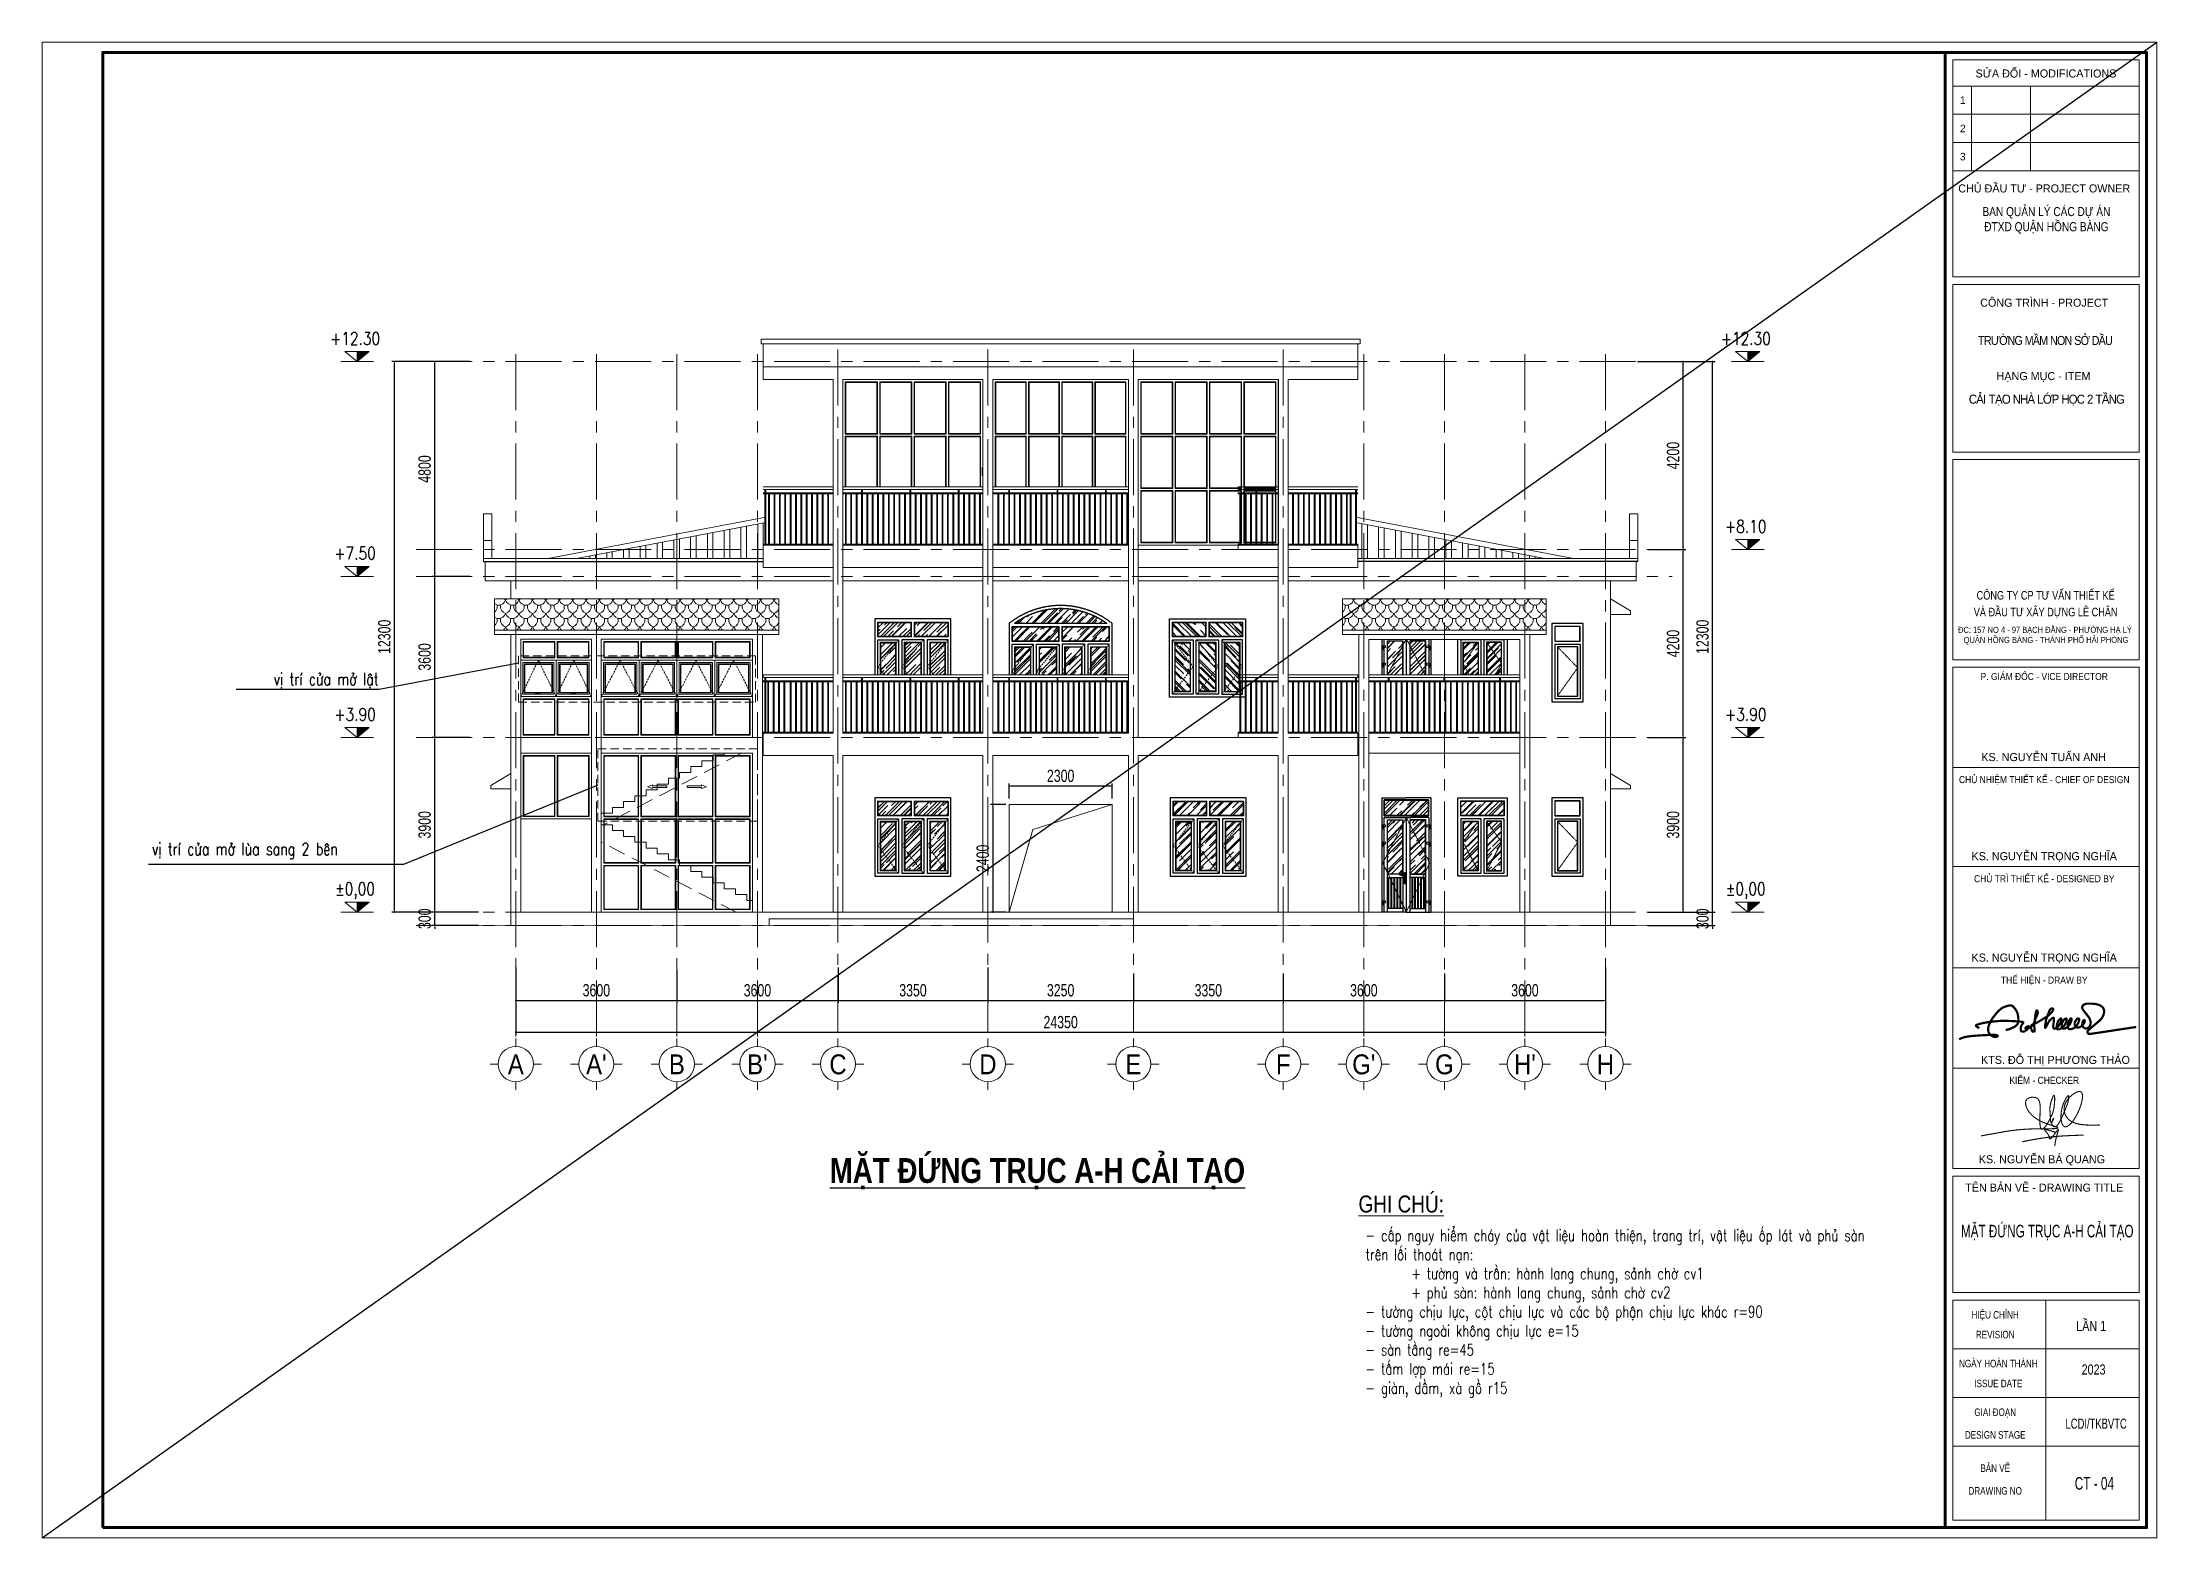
# Model space of a CAD drawing. Header units: millimetres. Extents: x -519517 to -431282, y -372679 to 113618.
# Drawn here: x -490082 to -442832, y -99236 to -65823 of the extents above; entities that cross this region are included whole.
import ezdxf
from ezdxf.enums import TextEntityAlignment as Align
from ezdxf.xclip import XClip

# ---------------------------------------------------------------- set-up
doc = ezdxf.new("R2010")
doc.units = ezdxf.units.MM
doc.header["$LTSCALE"] = 5
doc.header["$XCLIPFRAME"] = 0
for name, pattern in [('CENTER', [2, 1.25, -0.25, 0.25, -0.25]), ('CENTER2', [28.575, 19.05, -3.175, 3.175, -3.175]), ('DASHED2', [0.375, 0.25, -0.125]), ('HIDDEN', [0.375, 0.25, -0.125]), ('HO-01', [60, 10, -10, 0, -10, 10, -10, 0, -10])]:
    doc.linetypes.add(name, pattern=pattern)
doc.layers.get('0').update_dxf_attribs({"linetype": 'CENTER2'})
for name, color, linetype, lineweight in [('08. Net Text', 3, 'Continuous', 13), ('2', 2, 'Continuous', 20), ('21', 7, 'Continuous', 25), ('BICO-250-HATCH', 250, 'Continuous', 9), ('BICO-8-THAY2', 8, 'Continuous', 20), ('BICO-9-NÉT CỬA', 9, 'Continuous', 25), ('Bản lề cửa', 1, 'Continuous', 9), ('DIM', 156, 'Continuous', 13), ('HATCH', 250, 'Continuous', 9), ('hatch1', 136, 'Continuous', 9), ('hatch1 @ 1', 136, 'Continuous', 9), ('Khungten_LCDI', 7, 'Continuous', 25), ('kichhtuoc', 9, 'Continuous', 15), ('kihieu', 10, 'Continuous', 18), ('KMG MANH', 8, 'Continuous', 13), ('LC Dim', 8, 'Continuous', 18), ('LC ISO', 153, 'Continuous', 13), ('LC MANH DUT', 35, 'HIDDEN', 5), ('LC Net dam 1', 30, 'Continuous', 30), ('LC Net manh', 9, 'Continuous', 5), ('LC Net thay', 7, 'Continuous', 25), ('LC Text1', 3, 'Continuous', 20), ('LC Text2', 7, 'Continuous', 25), ('manh1', 67, 'Continuous', 13), ('manh2', 155, 'Continuous', 9), ('NOITHAT', 125, 'Continuous', 13), ('thay1', 63, 'Continuous', 18), ('truc', 76, 'CENTER', 9), ('v THAY', 9, 'Continuous', 13), ('v-TEXT', 7, 'Continuous', 18), ('ĐT-250-HATCH', 250, 'Continuous', 9)]:
    doc.layers.add(name, color=color, linetype=linetype, lineweight=lineweight)
doc.layers.add('KCS_Plotter', color=11, linetype='Continuous', plot=False)
doc.layers.add('NTHAT', color=8, linetype='Continuous')
doc.layers.add('Vat lieu 2', color=48, linetype='Continuous')
doc.styles.add('HOATBIF', font='hoatbif.shx', dxfattribs={"width": 0.75})
doc.styles.add('Khungten', font='VHAVAN.TTF', dxfattribs={"width": 0.9, "height": 5000})
doc.styles.add('LC 1', font='VHAVANB.TTF')
doc.styles.add('LC 3', font='vnsimli.shx', dxfattribs={"width": 0.75})
doc.styles.add('LC3', font='VHARIALB.TTF', dxfattribs={"width": 0.8})
doc.styles.add('T1', font='Vnsimli.shx', dxfattribs={"width": 0.8})
doc.styles.add('T2', font='VHARIAL.TTF', dxfattribs={"width": 0.8})
doc.styles.add('Text Khung Ten', font='VHAVAN.TTF')
doc.styles.add('Title', font='VHBLACK.TTF')
doc.styles.add('VnAvantH', font='VHAVANB.TTF', dxfattribs={"width": 0.6})
doc.dimstyles.new('Copy of 1-110', dxfattribs={"dimscale": 110, "dimtxt": 2.5, "dimasz": 0.35, "dimexe": 0.5, "dimexo": 0, "dimgap": 0.8, "dimtad": 1, "dimdec": 0, "dimzin": 0, "dimdsep": 46, "dimtxsty": 'HOATBIF', "dimblk1": 'DOT', "dimblk2": 'DOT', "dimsah": 1, "dimcen": -1, "dimdle": 1, "dimclrd": 256, "dimclre": 256, "dimclrt": 4, "dimadec": 3, "dimazin": 2, "dimtfac": 0.333333, "dimtdec": 0, "dimtix": 1, "dimtmove": 2, "dimatfit": 3, "dimldrblk": 'DOT', "dimfxl": 1, "dimtvp": 0.833333, "dimtolj": 1, "dimtzin": 0, "dimarcsym": 0})
doc.dimstyles.new('Copy of 1-70', dxfattribs={"dimscale": 70, "dimtxt": 2.5, "dimasz": 0.35, "dimexe": 0.5, "dimexo": 0, "dimgap": 0.8, "dimtad": 1, "dimdec": 0, "dimzin": 0, "dimdsep": 46, "dimtxsty": 'HOATBIF', "dimblk1": 'DOT', "dimblk2": 'DOT', "dimsah": 1, "dimcen": -1, "dimdle": 1, "dimclrd": 256, "dimclre": 256, "dimclrt": 4, "dimadec": 3, "dimazin": 2, "dimtfac": 0.333333, "dimtdec": 0, "dimtix": 1, "dimtmove": 2, "dimatfit": 3, "dimldrblk": 'DOT', "dimfxl": 1, "dimtvp": 0.833333, "dimtolj": 1, "dimtzin": 0, "dimarcsym": 0})

msp = doc.modelspace()

# ---------------------------------------------------------------- texts
at = {"layer": 'LC Text1', "ltscale": 0.2, "style": 'LC 1', "width": 0.9}
for s, height, p in [('a', 443.9, (-479500.5, -89014.5)), ("a'", 443.89, (-477700.5, -89014.5)), ('b', 443.9, (-475900.5, -89014.5)), ("b'", 443.89, (-474100.5, -89014.5)), ('c', 443.9, (-472300.5, -89014.5)), ('d', 443.9, (-468950.5, -89014.5)), ('e', 443.9, (-465700.5, -89014.5)), ('f', 443.9, (-462350.5, -89014.5)), ("g'", 443.89, (-460550.5, -89014.5)), ('g', 443.9, (-458750.5, -89014.5)), ("h'", 443.89, (-456950.5, -89014.5)), ('h', 443.9, (-455150.5, -89014.5))]:
    msp.add_text(s, height=height, dxfattribs=at).set_placement(p, align=Align.BOTTOM_CENTER)
at = {"layer": 'LC Text1', "color": 3, "style": 'LC 3'}
for s, insert, char_height, width, attachment_point in [('vÞ trÝ cöa më lËt', (-482569.8, -80255.3), 275, 3249.917, 9), ('- cÊp nguy hiÓm ch¸y cña vËt liÖu hoµn thiÖn, trang trÝ, vËt liÖu èp l¸t vµ phñ sµn trªn lèi tho¸t n¹n:\\P^I+ t\xadêng vµ trÇn: hµnh lang chung, s¶nh chê cv1\\P^I+ phñ sµn: hµnh lang chung, s¶nh chê cv2\\P- t\xadêng chÞu lùc, cét chÞu lùc vµ c¸c bé phËn chÞu lùc kh¸c r=90\\P- t\xadêng ngoµi kh«ng chÞu lùc e=15\\P- sµn tÇng re=45\\P- tÊm lîp m¸i re=15\\P- giµn, dÇm, xµ gå r15', (-460512.5, -92352.8), 255.6818, 12155.182, 1)]:
    msp.add_mtext(s, dxfattribs=dict(at, insert=insert, char_height=char_height, width=width, attachment_point=attachment_point))
at = {"layer": 'LC Text1', "color": 3, "insert": (-487630.2, -84077.7), "char_height": 275, "attachment_point": 7, "style": 'LC 3'}
msp.add_mtext('vÞ trÝ cöa më lïa sang 2 bªn', dxfattribs=at)
at = {"layer": 'v-TEXT', "style": 'T2', "width": 0.8}
msp.add_text('%%Ughi chó:', height=379.83, dxfattribs=at).set_placement((-460669.3, -91970.1))

# ---------------------------------------------------------------- blocks, each defined once
blk = doc.blocks.new('NGUYEN BA QUANG')
at = {"layer": 'LC ISO', "const_width": 54}
for points in [[(-3416, -557, -0.0010233), (-2231, -345, -0.0083849), (-1869, -289, -0.0261139), (-905, -212, -0.0071659), (-491, -205, 0.0017735), (-49, -203, 0.0097361), (200, -197, 0.025773), (331, -186, 0.0544649), (383, -173, 0.09183), (397, -166, 0.3862622), (399, -152, 0.1297931), (379, -135, 0.0368009), (321, -108, 0.0161279), (184, -59, -0.0067357), (-183, 62, -0.0239236), (-416, 154, -0.0467855), (-684, 310, -0.0415094), (-918, 503, -0.092678), (-1136, 813, -0.0777785), (-1199, 1035, -0.0701065), (-1196, 1141, -0.2015724), (-1106, 1286, -0.0918868), (-982, 1343, -0.1188506), (-732, 1351, -0.227561), (-543, 1208, -0.0557164), (-508, 1121, -0.0357413), (-487, 1019, -0.0227565), (-478, 904, -0.0186777), (-477, 714, 0.0053615), (-493, 294, 0.0225006), (-487, 25, 0.0249561), (-474, -85, 0.051878), (-451, -169, 0.0840037), (-427, -209, 0.302699), (-372, -224, 0.0910284), (-331, -204, 0.0457694), (-285, -164, 0.0314074), (-218, -87, 0.0264732), (-114, 66, 0.0388783), (124, 530, 0.0633875), (207, 831, 0.0303767), (243, 1236, 0.019395), (241, 1350, 0.050857), (231, 1429, 0.0892589), (221, 1451, 0.4461927), (202, 1454, 0.0896702), (185, 1438, 0.0483152), (156, 1388, 0.0245678), (114, 1288, 0.037087), (24, 971, 0.0681105), (7, 722, 0.0074038), (19, 571, -0.0098205), (27, 442, 0.0137748), (38, 214, 0.0239914), (46, 154, 0.0686415), (58, 113, 0.1684949), (71, 99, 0.190472), (82, 99, 0.1357526), (102, 116, 0.0425465), (133, 165, 0.0372468), (185, 280, 0.0834618), (192, 310, 0.7523962), (189, 311, 0.0771033), (170, 286, 0.0677775), (106, 135, 0.0796422), (97, 52, 0.0761501), (107, 12, 0.0908181), (168, -77, 0.1629919), (233, -111, 0.1345346), (287, -101, 0.0461347), (315, -85, 0.0588999), (372, -33, 0.0334464), (431, 44, 0.0204929), (492, 142, 0.0189308), (584, 325, 0.0123147), (712, 617, 0.006262), (906, 1114)], [(906, 1114, 0.0068212), (929, 1272, 0.0117745), (937, 1340, 0.0262664), (938, 1394, 0.0521035), (935, 1423, 0.0767832), (930, 1436, 0.1639711), (923, 1442, 0.1700422), (914, 1442, 0.0804787), (902, 1436, 0.05585), (881, 1417, 0.0310563), (847, 1375, 0.0252032), (791, 1286, 0.116129), (556, 476, 0.0619741), (575, 166, 0.0453647), (610, 47, 0.0706763), (660, -41, 0.0914148), (710, -86, 0.1469051), (783, -104, 0.0684475), (833, -95, 0.0496358), (885, -72, 0.0539859), (978, -6, 0.0292093), (1056, 69, 0.0213044), (1134, 162, 0.0254909), (1250, 329, 0.0688733), (1561, 1027, 0.0177299), (1596, 1171, 0.0376973), (1624, 1368, 0.0290371), (1623, 1453, 0.0428799), (1613, 1525, 0.0667264), (1590, 1583, 0.1004946), (1556, 1623, 0.1118715), (1508, 1644, 0.0546311), (1469, 1647, 0.0411791), (1426, 1643, 0.04561), (1355, 1623, 0.0496701), (1225, 1558, 0.1094288), (829, 1164, 0.0504697), (753, 1012, 0.3681263), (1079, 156, 0.0406548), (1223, 90, 0.031441), (1383, 42, 0.0235031), (1557, 9, 0.0170839), (1742, -10, 0.0119355), (1936, -19, 0.0091334), (2206, -21, 0.0029154), (2480, -16)], [(-1368, -847, -0.0040515), (-800, -737, -0.0263843), (342, -582, -0.0063389), (726, -556, -0.0042152), (1111, -537, -0.0026292), (1689, -517)], [(274, -380, 0.0025836), (99, -322, 0.0048292), (-9, -289, 0.0095493), (-104, -262, 0.0201896), (-180, -245, 0.0203908), (-210, -242, 0.0377921), (-233, -241, 0.0838906), (-249, -244, 0.1298664), (-256, -250, 0.1706473), (-258, -257, 0.0741418), (-257, -264, 0.0433302), (-253, -271, 0.0389821), (-240, -290, 0.0183814), (-209, -327, -0.0061446), (-155, -388, -0.0171614), (-112, -442, -0.0291793), (-72, -502, -0.0562767), (-39, -577, -0.0254161), (-31, -610, -0.0032474), (-24, -652, 0.0333155), (-18, -677, 0.0556315), (-12, -689, 0.0875211), (-5, -698, 0.1582798), (8, -703, 0.0777698), (18, -702, 0.0514953), (30, -698, 0.0483803), (50, -685, 0.02792), (72, -667, 0.0212153), (104, -635, 0.0127575), (138, -596, 0.0113536), (192, -528, 0.0059453), (265, -430, -0.0079036), (360, -301, -0.0114833), (384, -270, -0.0278225), (404, -249, -0.066961), (415, -240, -0.1235452), (420, -238, -0.2485841), (424, -240, -0.1208396), (426, -246, -0.0645966), (426, -260, -0.0270083), (421, -289, -0.0113062), (411, -326, -0.0070848), (384, -419, 0.0077733), (340, -569, 0.0316199), (266, -923, 0.0047948), (248, -1055)]]:
    blk.add_lwpolyline(points, format="xyb", dxfattribs=at)
blk = doc.blocks.new('CK THAO')
at = {"layer": 'LC ISO', "const_width": 60}
for points in [[(21873, -82516), (21924, -82491), (21950, -82481), (21969, -82474), (21981, -82470), (21991, -82467), (22001, -82464), (22014, -82461), (22025, -82458), (22037, -82455), (22057, -82451), (22068, -82449), (22080, -82446), (22097, -82444), (22129, -82439), (22159, -82435), (22189, -82431), (22205, -82429), (22225, -82427), (22244, -82425), (22262, -82424), (22280, -82422), (22304, -82420), (22336, -82418), (22363, -82416), (22376, -82415), (22394, -82414), (22448, -82411), (22470, -82409), (22494, -82408), (22518, -82406), (22535, -82405), (22561, -82404), (22595, -82402), (22630, -82401), (22651, -82400), (22666, -82399), (22681, -82399), (22688, -82398), (22696, -82398), (22704, -82398), (22709, -82398), (22715, -82397), (22721, -82397), (22729, -82397), (22736, -82397), (22743, -82397), (22749, -82397), (22755, -82397), (22768, -82397), (22776, -82396), (22788, -82396), (22796, -82396), (22808, -82396), (22817, -82396), (22822, -82396), (22831, -82396), (22831, -82396), (22843, -82397), (22860, -82399), (22875, -82401), (22885, -82403), (22888, -82404), (22889, -82405), (22889, -82405), (22892, -82406), (22893, -82407), (22895, -82408), (22897, -82409), (22899, -82410), (22900, -82411), (22902, -82412), (22902, -82412), (22903, -82413), (22903, -82413), (22905, -82415), (22906, -82417), (22907, -82418), (22908, -82420), (22910, -82422), (22910, -82422), (22910, -82424), (22911, -82426), (22912, -82426), (22912, -82427), (22912, -82428), (22912, -82428), (22912, -82428), (22912, -82428), (22912, -82429), (22912, -82430), (22912, -82431), (22912, -82432), (22912, -82433), (22912, -82434), (22912, -82434), (22911, -82435), (22911, -82435), (22911, -82436), (22910, -82437), (22910, -82438), (22910, -82438), (22909, -82439), (22908, -82439), (22908, -82440), (22907, -82440), (22907, -82441), (22906, -82441), (22906, -82441), (22905, -82442), (22904, -82442), (22904, -82443), (22903, -82443), (22903, -82443), (22902, -82444), (22900, -82444), (22899, -82445), (22898, -82445), (22896, -82446), (22892, -82447), (22887, -82449), (22882, -82450), (22873, -82451), (22868, -82452), (22860, -82453), (22855, -82453), (22848, -82453), (22835, -82453), (22823, -82451), (22809, -82448), (22799, -82445), (22785, -82439), (22776, -82434), (22768, -82430), (22755, -82423), (22743, -82415), (22731, -82406), (22721, -82397), (22703, -82379), (22695, -82369), (22680, -82346), (22670, -82324), (22663, -82303), (22659, -82280), (22659, -82280), (22657, -82245), (22658, -82222), (22662, -82195), (22670, -82159), (22679, -82133), (22693, -82098), (22717, -82048), (22728, -82027), (22764, -81967), (22796, -81921), (22796, -81921), (22828, -81879), (22852, -81849), (22866, -81831), (22866, -81831), (22886, -81808), (22886, -81808), (22906, -81785), (22906, -81785), (22924, -81765), (22924, -81765), (22943, -81746), (22954, -81735), (22968, -81723), (22980, -81713), (22992, -81703), (23007, -81692), (23019, -81684), (23033, -81675), (23047, -81667), (23068, -81656), (23085, -81648), (23105, -81640), (23127, -81632), (23144, -81626), (23161, -81621), (23174, -81617), (23188, -81613), (23204, -81609), (23222, -81604), (23232, -81602), (23239, -81602), (23239, -81602), (23240, -81601), (23242, -81601), (23243, -81601), (23245, -81601), (23246, -81601), (23247, -81601), (23249, -81601), (23250, -81600), (23250, -81600), (23251, -81600), (23251, -81600), (23255, -81600), (23258, -81600), (23263, -81600), (23264, -81601), (23264, -81601), (23268, -81601), (23277, -81602), (23286, -81604), (23310, -81616), (23317, -81621), (23326, -81629), (23336, -81638), (23344, -81647), (23351, -81653), (23358, -81662), (23375, -81681), (23383, -81692), (23393, -81706), (23401, -81717), (23417, -81744), (23426, -81760), (23440, -81790), (23448, -81811), (23456, -81838), (23456, -81838), (23467, -81893), (23472, -81943), (23472, -81958), (23472, -81982), (23471, -81997), (23469, -82024), (23468, -82035), (23465, -82053), (23465, -82053), (23459, -82078), (23459, -82078), (23451, -82101), (23424, -82139), (23401, -82158), (23372, -82176), (23348, -82189), (23348, -82189), (23295, -82214), (23256, -82231), (23196, -82252), (23154, -82259), (23134, -82259)], [(25205, -81700), (25201, -81692), (25196, -81679), (25194, -81670), (25193, -81661), (25193, -81652), (25195, -81642), (25199, -81632), (25203, -81623), (25206, -81617), (25212, -81609), (25217, -81603), (25224, -81596), (25234, -81587), (25242, -81581), (25251, -81576)], [(25242, -81581), (25260, -81571), (25284, -81562), (25309, -81557), (25341, -81554), (25378, -81554), (25412, -81554), (25450, -81555)], [(25450, -81555), (25511, -81558), (25568, -81566), (25603, -81574), (25642, -81588), (25683, -81607), (25715, -81625), (25744, -81650), (25767, -81680), (25784, -81722), (25788, -81756), (25784, -81800), (25774, -81841), (25759, -81881), (25742, -81916), (25722, -81947), (25685, -81991), (25660, -82015), (25603, -82063), (25360, -82272), (25345, -82295), (25336, -82329), (25342, -82346)], [(23724, -82236), (23724, -82236), (23715, -82244), (23708, -82251), (23693, -82264), (23693, -82264), (23683, -82272), (23670, -82282), (23657, -82291), (23639, -82301), (23625, -82306), (23614, -82309), (23602, -82311), (23591, -82311), (23552, -82299), (23540, -82271), (23537, -82256), (23536, -82244), (23536, -82228), (23537, -82214), (23538, -82205), (23540, -82192), (23543, -82178), (23549, -82162), (23556, -82147), (23564, -82134), (23570, -82123), (23578, -82113), (23587, -82099), (23594, -82089), (23599, -82081), (23605, -82071), (23606, -82061), (23581, -82046), (23556, -82043), (23531, -82040), (23512, -82039), (23468, -82035), (23436, -82033), (23416, -82031), (23377, -82029), (23357, -82028), (23327, -82026), (23300, -82024), (23271, -82023), (23239, -82022), (23205, -82020), (23169, -82019), (23145, -82019), (23117, -82019), (23102, -82019), (23073, -82019), (23043, -82019), (23009, -82020), (22984, -82021), (22949, -82023), (22904, -82026), (22885, -82028), (22841, -82032), (22799, -82037), (22739, -82045), (22685, -82052), (22637, -82058), (22612, -82062), (22580, -82067), (22561, -82070), (22534, -82075), (22502, -82082), (22465, -82090), (22437, -82098), (22403, -82108), (22388, -82113), (22377, -82117), (22365, -82121), (22344, -82130), (22335, -82135), (22330, -82150), (22343, -82173), (22370, -82190), (22420, -82212)], [(23715, -82171), (23708, -82174), (23697, -82178), (23690, -82182), (23675, -82193), (23667, -82205), (23665, -82209), (23663, -82215), (23662, -82217), (23662, -82217), (23662, -82219), (23664, -82223), (23679, -82225), (23691, -82223)], [(23691, -82223), (23694, -82223), (23710, -82220), (23748, -82211), (23772, -82203), (23793, -82193), (23820, -82177), (23831, -82169), (23831, -82169), (23846, -82155)], [(23720, -82240), (23729, -82232), (23732, -82229), (23737, -82224), (23741, -82219), (23744, -82216), (23746, -82212), (23751, -82204), (23753, -82198), (23755, -82189), (23755, -82184), (23755, -82180), (23755, -82176), (23754, -82171), (23753, -82168), (23751, -82165), (23748, -82162), (23742, -82161), (23737, -82163), (23733, -82164), (23727, -82166), (23720, -82169), (23715, -82171)], [(23890, -82320), (23884, -82319), (23877, -82318), (23872, -82316), (23866, -82313), (23859, -82309), (23855, -82306), (23849, -82301), (23843, -82295), (23843, -82295), (23834, -82279), (23829, -82268), (23824, -82249), (23821, -82236), (23818, -82224), (23815, -82209), (23813, -82191), (23813, -82181), (23816, -82163), (23828, -82139), (23842, -82126), (23883, -82102), (23918, -82088), (23936, -82081)], [(23847, -82156), (23863, -82135), (23876, -82115), (23885, -82099), (23894, -82078), (23903, -82054), (23912, -82028), (23924, -81993), (23932, -81969), (23947, -81931), (23960, -81903), (23972, -81880), (23981, -81861), (23991, -81834), (23997, -81804), (23994, -81775), (23992, -81768), (23991, -81766), (23990, -81762), (23989, -81758), (23987, -81755), (23986, -81753), (23985, -81751), (23984, -81748), (23982, -81745), (23980, -81742), (23978, -81740), (23976, -81739), (23974, -81739), (23968, -81740), (23959, -81746), (23958, -81748), (23957, -81751), (23956, -81753), (23955, -81757), (23955, -81760), (23954, -81764), (23952, -81774), (23949, -81785), (23946, -81796), (23946, -81796), (23943, -81809), (23943, -81809), (23938, -81826), (23938, -81826), (23937, -81832), (23935, -81838), (23933, -81847), (23933, -81847), (23931, -81858)], [(23931, -81858), (23931, -81858), (23927, -81881), (23925, -81896), (23922, -81922), (23921, -81938), (23917, -81976), (23898, -82129), (23899, -82155), (23902, -82185), (23907, -82219), (23907, -82219), (23910, -82248), (23911, -82271), (23911, -82289), (23910, -82293), (23910, -82297), (23909, -82300), (23908, -82302), (23908, -82302), (23907, -82305), (23906, -82307), (23906, -82307), (23905, -82310), (23903, -82313), (23899, -82317), (23898, -82318), (23896, -82318), (23896, -82318), (23895, -82319), (23891, -82319), (23890, -82320)], [(23936, -82081), (23964, -82069), (23984, -82059), (24000, -82051), (24021, -82040), (24041, -82028), (24067, -82013), (24085, -82002), (24116, -81982), (24137, -81969), (24159, -81956), (24185, -81940), (24207, -81927), (24251, -81900), (24282, -81876), (24308, -81852), (24333, -81826), (24355, -81803)], [(24344, -81697), (24337, -81703), (24328, -81714), (24313, -81740), (24306, -81758), (24299, -81776), (24290, -81802), (24282, -81822), (24282, -81822), (24264, -81865), (24230, -81962), (24221, -81997), (24217, -82020), (24200, -82109), (24194, -82146), (24193, -82161), (24191, -82172), (24191, -82182), (24191, -82190), (24192, -82198), (24192, -82198), (24195, -82204), (24199, -82204), (24204, -82202), (24210, -82193), (24215, -82188), (24217, -82184), (24220, -82180), (24223, -82176), (24225, -82172), (24228, -82168), (24230, -82165), (24232, -82161), (24234, -82158), (24236, -82154), (24238, -82151)], [(24238, -82151), (24247, -82135), (24253, -82123), (24262, -82106), (24269, -82090), (24276, -82077), (24282, -82066), (24292, -82047), (24299, -82036), (24308, -82022), (24321, -82006), (24331, -81996), (24344, -81984), (24354, -81975), (24368, -81964), (24370, -81962), (24371, -81961), (24374, -81959), (24377, -81957), (24393, -81946), (24403, -81941), (24405, -81940), (24405, -81940), (24407, -81939), (24407, -81939), (24411, -81938), (24411, -81938), (24416, -81937), (24417, -81936), (24420, -81937), (24422, -81937), (24424, -81938), (24426, -81939), (24428, -81940), (24430, -81944), (24431, -81947), (24433, -81952), (24434, -81955), (24434, -81959), (24435, -81963)], [(24355, -81803), (24377, -81780), (24398, -81753), (24411, -81724), (24410, -81700), (24403, -81690), (24403, -81690), (24396, -81685), (24384, -81683), (24374, -81684), (24364, -81686), (24352, -81692), (24344, -81697), (24337, -81703)], [(24435, -81963), (24435, -81969), (24435, -81976), (24435, -81986), (24434, -81998), (24433, -82006), (24416, -82121), (24413, -82183), (24418, -82206)], [(24415, -82197), (24422, -82214), (24427, -82222), (24433, -82228), (24442, -82231), (24450, -82231), (24457, -82229), (24467, -82226), (24474, -82222), (24489, -82213), (24499, -82206), (24499, -82206), (24520, -82190), (24536, -82177), (24556, -82158), (24566, -82143), (24575, -82128), (24583, -82113), (24592, -82096), (24601, -82080), (24609, -82063), (24617, -82045), (24623, -82025), (24628, -82006), (24631, -81981), (24629, -81961), (24627, -81957), (24627, -81957), (24627, -81957), (24623, -81954), (24620, -81953), (24616, -81954), (24611, -81957), (24606, -81960), (24600, -81964), (24595, -81969), (24589, -81974), (24582, -81981), (24577, -81987), (24566, -81999), (24558, -82009), (24548, -82025), (24539, -82044), (24531, -82064), (24524, -82087), (24518, -82107), (24513, -82128), (24509, -82148), (24507, -82167), (24508, -82199), (24510, -82221), (24518, -82239), (24529, -82246), (24539, -82248), (24552, -82248), (24564, -82246), (24592, -82239), (24627, -82218), (24654, -82200), (24654, -82200), (24683, -82176), (24703, -82156), (24722, -82131), (24733, -82114), (24746, -82090), (24758, -82063), (24767, -82036), (24773, -82009), (24777, -81983), (24773, -81963), (24764, -81956), (24746, -81960), (24729, -81968), (24712, -81980), (24687, -82007), (24676, -82027), (24663, -82053), (24653, -82076), (24646, -82098), (24642, -82129), (24642, -82153), (24644, -82168), (24646, -82182), (24652, -82201), (24663, -82222), (24678, -82229), (24697, -82231), (24715, -82229), (24736, -82222), (24753, -82213)], [(24753, -82213), (24766, -82205), (24778, -82196), (24788, -82188), (24799, -82180), (24808, -82172), (24825, -82156), (24841, -82138), (24854, -82122), (24863, -82108), (24872, -82093), (24879, -82077), (24886, -82061), (24893, -82043), (24899, -82029), (24909, -82001), (24909, -81980), (24908, -81971), (24906, -81962), (24903, -81956), (24899, -81951), (24896, -81950), (24892, -81950), (24890, -81951), (24886, -81953), (24883, -81956), (24878, -81960), (24873, -81965), (24869, -81970), (24866, -81974), (24850, -82004)], [(24863, -81978), (24863, -81978), (24845, -82005), (24837, -82020), (24828, -82043), (24820, -82067), (24813, -82093), (24809, -82111), (24805, -82140), (24804, -82175), (24812, -82210), (24820, -82221), (24831, -82230), (24842, -82237), (24856, -82241), (24867, -82242)], [(24867, -82242), (24888, -82241), (24906, -82238), (24925, -82233), (24937, -82229), (24964, -82217), (24995, -82197), (25013, -82183), (25042, -82152), (25068, -82112), (25084, -82083), (25096, -82056), (25104, -82034), (25110, -82015), (25115, -81988), (25114, -81970), (25110, -81961), (25107, -81959), (25100, -81956), (25095, -81955), (25089, -81954), (25081, -81955), (25073, -81957), (25065, -81960), (25059, -81964), (25054, -81969), (25049, -81973), (25045, -81979)], [(25047, -81976), (25037, -81989), (25027, -82002), (25016, -82020), (25005, -82040), (24999, -82053), (24993, -82076), (24991, -82102), (24993, -82120), (24998, -82138)], [(24998, -82138), (24998, -82138), (25004, -82151), (25012, -82162), (25019, -82172), (25030, -82182), (25038, -82189), (25050, -82196), (25064, -82200), (25082, -82201), (25098, -82200), (25125, -82191), (25173, -82163), (25218, -82121), (25240, -82089), (25249, -82071), (25259, -82048), (25264, -82034), (25265, -82023), (25264, -82015), (25261, -82010), (25258, -82007), (25255, -82005), (25252, -82002), (25249, -82001), (25247, -82001), (25241, -82001), (25238, -82003), (25233, -82007), (25229, -82010), (25226, -82014), (25222, -82021)], [(25195, -82090), (25195, -82102), (25195, -82116), (25199, -82138), (25204, -82154), (25211, -82168), (25218, -82179), (25233, -82195), (25250, -82210), (25268, -82219), (25287, -82224), (25305, -82224), (25329, -82219), (25349, -82210), (25372, -82194), (25389, -82176), (25404, -82152), (25412, -82133), (25420, -82102), (25426, -82056), (25406, -81983), (25373, -81921), (25319, -81850), (25273, -81792), (25233, -81740), (25205, -81700)], [(25224, -82017), (25215, -82031), (25209, -82043), (25203, -82057), (25198, -82075), (25195, -82090)], [(25338, -82336), (25347, -82353), (25354, -82360), (25365, -82367), (25378, -82371), (25400, -82371), (25430, -82368), (25583, -82346), (26653, -82184)]]:
    blk.add_lwpolyline(points, dxfattribs=at)
blk = doc.blocks.new('lcdi fix')
at = {"layer": 'Defpoints', "lineweight": 0}
blk.add_lwpolyline([(-1200, -14850), (-1200, 14850), (40800, 14850), (40800, -14850)], close=True, dxfattribs=at)
at = {"layer": 'Khungten_LCDI', "color": 5, "lineweight": 60}
blk.add_line((36600, 14650), (36600, -14650), dxfattribs=at)
at = {"layer": 'Khungten_LCDI', "color": 5, "lineweight": 25}
blk.add_line((40600, -14650), (40600, 14650), dxfattribs=at)
at = {"layer": 'Khungten_LCDI', "color": 9, "lineweight": 15}
for p, q in [((36750, 13981), (40450, 13981)), ((37123, 13981), (37123, 12297)), ((38293, 13981), (38293, 12297)), ((36750, 13420), (40450, 13420)), ((36750, 12858), (40450, 12858)), ((36750, 12297), (40450, 12297)), ((38600, -10133), (38600, -14500)), ((40450, -11100), (36750, -11100)), ((40450, -12067), (36750, -12067)), ((40450, -13033), (36750, -13033))]:
    blk.add_line(p, q, dxfattribs=at)
at = {"layer": 'Khungten_LCDI', "color": 5, "lineweight": 60}
blk.add_lwpolyline([(0, -14650), (0, 14650), (40600, 14650), (40600, -14650)], close=True, dxfattribs=at)
at = {"layer": 'Khungten_LCDI', "color": 9, "lineweight": 15}
for points in [[(36750, 10190), (40450, 10190), (40450, 14500), (36750, 14500)], [(36750, 6712), (40450, 6712), (40450, 10040), (36750, 10040)], [(36750, 2587), (40450, 2587), (40450, 6562), (36750, 6562)], [(36750, 446), (40450, 446), (40450, 2437), (36750, 2437)], [(36750, -1522), (40450, -1522), (40450, 446), (36750, 446)], [(36750, -1522), (40450, -1522), (40450, -3535), (36750, -3535)], [(36750, -1522), (40450, -1522), (40450, -3535), (36750, -3535)], [(36750, -5526), (40450, -5526), (40450, -3535), (36750, -3535)], [(36750, -7517), (40450, -7517), (40450, -5526), (36750, -5526)], [(36750, -9983), (40450, -9983), (40450, -7667), (36750, -7667)], [(36750, -14500), (40450, -14500), (40450, -10133), (36750, -10133)]]:
    blk.add_lwpolyline(points, close=True, dxfattribs=at)
at = {"layer": 'LC Net dam 1'}
for name, p, xscale, yscale, zscale in [('CK THAO', (20771, 55798), 0.736210366573874, 0.736210366573874, 0.736210366573874), ('NGUYEN BA QUANG', (38676, -6647), 0.4, 0.4, 0.4)]:
    blk.add_blockref(name, p, dxfattribs=dict(at, xscale=xscale, yscale=yscale, zscale=zscale))
at = {"color": 7}
for s, style, p in [('söa ®æi - modifications', 'Khungten', (38600, 14151)), ('chñ ®Çu t\xad - project owner', 'Khungten', (38566, 11868)), ('c«ng tr×nh - PROJECT', 'Khungten', (38566, 9598)), ('h¹ng môc - item', 'Khungten', (38552, 8141)), ('ks. nguyÔn tuÊn anh', 'VnAvantH', (38553, 574)), ('ks. nguyÔn träng nghÜa', 'VnAvantH', (38565, -1394)), ('ks. nguyÔn träng nghÜa', 'VnAvantH', (38565, -3408)), ('ks. nguyÔn b¸ quang', 'VnAvantH', (38520, -7414)), ('tªn b¶n vÏ - drawing title', 'Khungten', (38566, -7977))]:
    blk.add_text(s, height=160, dxfattribs=dict(at, style=style)).set_placement(p, align=Align.CENTER)
for s, height, style, width, p in [('c«ng ty cp t\xad vÊn thiÕt kÕ', 170, 'Title', 0.8, (38594, 3782)), ('vµ ®Çu t\xad x©y dùng lª ch©n', 170, 'Title', 0.8, (38594, 3449)), ('P. gi¸m ®èc - VICE director', 140, 'Khungten', 0.9, (38566, 2184)), ('chñ nhiÖm thiÕt kÕ - chief of design', 140, 'Khungten', 0.9, (38566, 136)), ('chñ tr× thiÕt kÕ - designed by', 140, 'Khungten', 0.9, (38566, -1832)), ('thÓ hiÖn - draw by', 140, 'Khungten', 0.9, (38566, -3845)), ('kiÓm - checker', 140, 'Khungten', 0.9, (38566, -5836)), ('hiÖu chØnh', 150, 'Khungten', 0.8, (37592, -10499)), ('revision', 150, 'Khungten', 0.8, (37592, -10891)), ('ngµy hoµn thµnh', 150, 'Khungten', 0.8, (37654, -11466)), ('issue date', 150, 'Khungten', 0.8, (37654, -11862)), ('giai ®o¹n', 150, 'Khungten', 0.8, (37592, -12433)), (' lcdi/tkbvtc', 200, 'Title', 0.7, (39571, -12684)), ('design stage', 150, 'Khungten', 0.8, (37592, -12883)), ('b¶n vÏ', 150, 'Khungten', 0.8, (37592, -13544)), ('drawing nO', 150, 'Khungten', 0.8, (37592, -13994))]:
    blk.add_text(s, height=height, dxfattribs=dict(at, style=style, width=width)).set_placement(p, align=Align.CENTER)
at = {"color": 7, "style": 'VnAvantH'}
blk.add_text('kts. ®ç thÞ ph\xad¬ng th¶o ', height=160, dxfattribs=at).set_placement((37310, -5441))
at = {"color": 4, "char_height": 180, "attachment_point": 5, "style": 'Khungten'}
for s, insert, width in [('{\\f.VnArialH|b0|i0|c0|p34;\\W0.8;ban qu¶n lý c¸c dù ¸n \\P®txd quËn hång bµng}', (38609, 11313), 3619.87), ('{\\f.VnArialH|b0|i0|c0|p34;\\W0.85;\\T0.9;tr\xadêng mÇm non së dÇu}', (38582, 8927), 3712.56), ('{\\f.VnArialH|b0|i0|c0|p34;\\T0.9;c¶i t¹o nhµ líp häc 2 tÇng}', (38609, 7742), 3712.56)]:
    blk.add_mtext(s, dxfattribs=dict(at, insert=insert, width=width))
at = {"color": 7, "insert": (38600, 3241), "char_height": 120, "attachment_point": 2, "style": 'Khungten'}
blk.add_mtext_dynamic_manual_height_columns('®c: 157 no 4 - 97 b¹ch ®»ng - ph\xadêng h¹ lý   quËn hång bµng - thµnh phè h¶i phßng ', width=3421.65, gutter_width=25, heights=[0], dxfattribs=at)
at = {"color": 7, "style": 'Khungten', "width": 0.8}
for tag, p in [('REVISION', (39499, -10746)), ('NGAYHT', (39546, -11609))]:
    blk.add_attdef(tag, text='', height=200, dxfattribs=at).set_placement(p, align=Align.CENTER)
at = {"layer": '08. Net Text', "color": 7, "style": 'Text Khung Ten'}
blk.add_text('1', height=150, dxfattribs=at).set_placement((36892, 13627))
at = {"layer": '08. Net Text', "color": 7, "ltscale": 2, "style": 'Text Khung Ten'}
for s, p in [('2', (36892, 13065)), ('3', (36892, 12504))]:
    blk.add_text(s, height=150, dxfattribs=at).set_placement(p)
at = {"layer": 'LC Text1', "style": 'Title', "width": 3.882085}
for tag, p, p2 in [('TENBANVE1', (36913, -8886), (40339, -8886)), ('TENBANVE2', (36913, -9562), (40339, -9562))]:
    blk.add_attdef(tag, text='', height=250, dxfattribs=at).set_placement(p, p2, align=Align.FIT)
at = {"layer": 'LC Text1', "style": 'Title', "width": 0.7}
blk.add_attdef('SOBANVE', text='', height=250, dxfattribs=at).set_placement((39562, -13896), align=Align.CENTER)
blk = doc.blocks.new('TIEUDE1')
at = {"layer": 'LC Text2', "color": 7, "style": 'LC 1'}
blk.add_attdef('TIªU§Ò', text='', height=5, dxfattribs=at).set_placement((0, 0), align=Align.BOTTOM_CENTER)
blk.add_attdef('TL', text='', height=3, dxfattribs=at).set_placement((0, -2), align=Align.TOP_CENTER)
blk = doc.blocks.new('DOT')
at = {"color": 0, "linetype": 'ByBlock'}
blk.add_line((-0.5, 0), (-1, 0), dxfattribs=at)
at = {"color": 0, "linetype": 'ByBlock', "const_width": 0.5}
blk.add_lwpolyline([(-0.25, 0, 1), (0.25, 0, 1)], format="xyb", close=True, dxfattribs=at)
blk = doc.blocks.new('*D632')
at = {"layer": 'Defpoints', "color": 0, "transparency": 16777216}
for p in [(-479500, -86548), (-475900, -86548), (-475900, -87231)]:
    blk.add_point(p, dxfattribs=at)
at = {"layer": 'LC Dim', "lineweight": -2, "transparency": 16777216}
for p, q in [((-479500, -86548), (-479500, -87286)), ((-475900, -86548), (-475900, -87286)), ((-479462, -87231), (-475939, -87231))]:
    blk.add_line(p, q, dxfattribs=at)
at = {"layer": 'LC Dim', "lineweight": -2, "transparency": 16777216, "xscale": 38.5, "yscale": 38.5, "zscale": 38.5, "rotation": 180}
blk.add_blockref('DOT', (-479500, -87231), dxfattribs=at)
at = {"layer": 'LC Dim', "lineweight": -2, "transparency": 16777216, "xscale": 38.5, "yscale": 38.5, "zscale": 38.5}
blk.add_blockref('DOT', (-475900, -87231), dxfattribs=at)
at = {"layer": 'LC Dim', "color": 4, "transparency": 16777216, "insert": (-477700, -87006), "char_height": 275, "attachment_point": 5, "style": 'HOATBIF'}
blk.add_mtext('\\A1;3600', dxfattribs=at)
blk = doc.blocks.new('_Dot')
at = {"color": 0, "linetype": 'ByBlock', "lineweight": -2}
blk.add_line((-0.5, 0), (-1, 0), dxfattribs=at)
at = {"color": 0, "linetype": 'ByBlock', "const_width": 0.5}
blk.add_lwpolyline([(-0.25, 0, 1), (0.25, 0, 1)], format="xyb", close=True, dxfattribs=at)
blk = doc.blocks.new('*D633')
at = {"layer": 'Defpoints', "color": 0, "transparency": 16777216}
for p in [(-475900, -86548), (-472300, -86493), (-472300, -87231)]:
    blk.add_point(p, dxfattribs=at)
at = {"layer": 'LC Dim', "lineweight": -2, "transparency": 16777216}
for p, q in [((-475900, -86548), (-475900, -87286)), ((-472300, -86493), (-472300, -87286)), ((-475862, -87231), (-472339, -87231))]:
    blk.add_line(p, q, dxfattribs=at)
at = {"layer": 'LC Dim', "lineweight": -2, "transparency": 16777216, "xscale": 38.5, "yscale": 38.5, "zscale": 38.5, "rotation": 180}
blk.add_blockref('DOT', (-475900, -87231), dxfattribs=at)
at = {"layer": 'LC Dim', "lineweight": -2, "transparency": 16777216, "xscale": 38.5, "yscale": 38.5, "zscale": 38.5}
blk.add_blockref('DOT', (-472300, -87231), dxfattribs=at)
at = {"layer": 'LC Dim', "color": 4, "transparency": 16777216, "insert": (-474100, -87006), "char_height": 275, "attachment_point": 5, "style": 'HOATBIF'}
blk.add_mtext('\\A1;3600', dxfattribs=at)
blk = doc.blocks.new('*D634')
at = {"layer": 'Defpoints', "color": 0, "transparency": 16777216}
for p in [(-472300, -86493), (-468950, -86493), (-468950, -87231)]:
    blk.add_point(p, dxfattribs=at)
at = {"layer": 'LC Dim', "lineweight": -2, "transparency": 16777216}
for p, q in [((-472300, -86493), (-472300, -87286)), ((-468950, -86493), (-468950, -87286)), ((-472262, -87231), (-468989, -87231))]:
    blk.add_line(p, q, dxfattribs=at)
at = {"layer": 'LC Dim', "lineweight": -2, "transparency": 16777216, "xscale": 38.5, "yscale": 38.5, "zscale": 38.5, "rotation": 180}
blk.add_blockref('DOT', (-472300, -87231), dxfattribs=at)
at = {"layer": 'LC Dim', "lineweight": -2, "transparency": 16777216, "xscale": 38.5, "yscale": 38.5, "zscale": 38.5}
blk.add_blockref('DOT', (-468950, -87231), dxfattribs=at)
at = {"layer": 'LC Dim', "color": 4, "transparency": 16777216, "insert": (-470625, -87006), "char_height": 275, "attachment_point": 5, "style": 'HOATBIF'}
blk.add_mtext('\\A1;3350', dxfattribs=at)
blk = doc.blocks.new('*D635')
at = {"layer": 'Defpoints', "color": 0, "transparency": 16777216}
for p in [(-468950, -86493), (-465700, -86629), (-465700, -87231)]:
    blk.add_point(p, dxfattribs=at)
at = {"layer": 'LC Dim', "lineweight": -2, "transparency": 16777216}
for p, q in [((-468950, -86493), (-468950, -87286)), ((-465700, -86629), (-465700, -87286)), ((-468912, -87231), (-465739, -87231))]:
    blk.add_line(p, q, dxfattribs=at)
at = {"layer": 'LC Dim', "lineweight": -2, "transparency": 16777216, "xscale": 38.5, "yscale": 38.5, "zscale": 38.5, "rotation": 180}
blk.add_blockref('DOT', (-468950, -87231), dxfattribs=at)
at = {"layer": 'LC Dim', "lineweight": -2, "transparency": 16777216, "xscale": 38.5, "yscale": 38.5, "zscale": 38.5}
blk.add_blockref('DOT', (-465700, -87231), dxfattribs=at)
at = {"layer": 'LC Dim', "color": 4, "transparency": 16777216, "insert": (-467325, -87006), "char_height": 275, "attachment_point": 5, "style": 'HOATBIF'}
blk.add_mtext('\\A1;3250', dxfattribs=at)
blk = doc.blocks.new('*D636')
at = {"layer": 'Defpoints', "color": 0, "transparency": 16777216}
for p in [(-465700, -86629), (-462350, -86629), (-462350, -87231)]:
    blk.add_point(p, dxfattribs=at)
at = {"layer": 'LC Dim', "lineweight": -2, "transparency": 16777216}
for p, q in [((-465700, -86629), (-465700, -87286)), ((-462350, -86629), (-462350, -87286)), ((-465662, -87231), (-462389, -87231))]:
    blk.add_line(p, q, dxfattribs=at)
at = {"layer": 'LC Dim', "lineweight": -2, "transparency": 16777216, "xscale": 38.5, "yscale": 38.5, "zscale": 38.5, "rotation": 180}
blk.add_blockref('DOT', (-465700, -87231), dxfattribs=at)
at = {"layer": 'LC Dim', "lineweight": -2, "transparency": 16777216, "xscale": 38.5, "yscale": 38.5, "zscale": 38.5}
blk.add_blockref('DOT', (-462350, -87231), dxfattribs=at)
at = {"layer": 'LC Dim', "color": 4, "transparency": 16777216, "insert": (-464025, -87006), "char_height": 275, "attachment_point": 5, "style": 'HOATBIF'}
blk.add_mtext('\\A1;3350', dxfattribs=at)
blk = doc.blocks.new('*D637')
at = {"layer": 'Defpoints', "color": 0, "transparency": 16777216}
for p in [(-462350, -86629), (-458750, -86629), (-458750, -87231)]:
    blk.add_point(p, dxfattribs=at)
at = {"layer": 'LC Dim', "lineweight": -2, "transparency": 16777216}
for p, q in [((-462350, -86629), (-462350, -87286)), ((-458750, -86629), (-458750, -87286)), ((-462312, -87231), (-458789, -87231))]:
    blk.add_line(p, q, dxfattribs=at)
at = {"layer": 'LC Dim', "lineweight": -2, "transparency": 16777216, "xscale": 38.5, "yscale": 38.5, "zscale": 38.5, "rotation": 180}
blk.add_blockref('DOT', (-462350, -87231), dxfattribs=at)
at = {"layer": 'LC Dim', "lineweight": -2, "transparency": 16777216, "xscale": 38.5, "yscale": 38.5, "zscale": 38.5}
blk.add_blockref('DOT', (-458750, -87231), dxfattribs=at)
at = {"layer": 'LC Dim', "color": 4, "transparency": 16777216, "insert": (-460550, -87006), "char_height": 275, "attachment_point": 5, "style": 'HOATBIF'}
blk.add_mtext('\\A1;3600', dxfattribs=at)
blk = doc.blocks.new('*D638')
at = {"layer": 'Defpoints', "color": 0, "transparency": 16777216}
for p in [(-458750, -86629), (-455150, -86629), (-455150, -87231)]:
    blk.add_point(p, dxfattribs=at)
at = {"layer": 'LC Dim', "lineweight": -2, "transparency": 16777216}
for p, q in [((-458750, -86629), (-458750, -87286)), ((-455150, -86629), (-455150, -87286)), ((-458712, -87231), (-455189, -87231))]:
    blk.add_line(p, q, dxfattribs=at)
at = {"layer": 'LC Dim', "lineweight": -2, "transparency": 16777216, "xscale": 38.5, "yscale": 38.5, "zscale": 38.5, "rotation": 180}
blk.add_blockref('DOT', (-458750, -87231), dxfattribs=at)
at = {"layer": 'LC Dim', "lineweight": -2, "transparency": 16777216, "xscale": 38.5, "yscale": 38.5, "zscale": 38.5}
blk.add_blockref('DOT', (-455150, -87231), dxfattribs=at)
at = {"layer": 'LC Dim', "color": 4, "transparency": 16777216, "insert": (-456950, -87006), "char_height": 275, "attachment_point": 5, "style": 'HOATBIF'}
blk.add_mtext('\\A1;3600', dxfattribs=at)
blk = doc.blocks.new('*D639')
at = {"layer": 'Defpoints', "color": 0, "transparency": 16777216}
for p in [(-479500, -86493), (-455150, -86493), (-455150, -87943)]:
    blk.add_point(p, dxfattribs=at)
at = {"layer": 'LC Dim', "lineweight": -2, "transparency": 16777216}
for p, q in [((-479500, -86493), (-479500, -87998)), ((-455150, -86493), (-455150, -87998)), ((-479462, -87943), (-455189, -87943))]:
    blk.add_line(p, q, dxfattribs=at)
at = {"layer": 'LC Dim', "lineweight": -2, "transparency": 16777216, "xscale": 38.5, "yscale": 38.5, "zscale": 38.5, "rotation": 180}
blk.add_blockref('DOT', (-479500, -87943), dxfattribs=at)
at = {"layer": 'LC Dim', "lineweight": -2, "transparency": 16777216, "xscale": 38.5, "yscale": 38.5, "zscale": 38.5}
blk.add_blockref('DOT', (-455150, -87943), dxfattribs=at)
at = {"layer": 'LC Dim', "color": 4, "transparency": 16777216, "insert": (-467325, -87718), "char_height": 275, "attachment_point": 5, "style": 'HOATBIF'}
blk.add_mtext('\\A1;24350', dxfattribs=at)
blk = doc.blocks.new('cusoooo1')
at = {"layer": 'BICO-250-HATCH'}
h = blk.add_hatch(dxfattribs=at)
h.set_pattern_fill('AR-RROOF', color=256, scale=7, angle=45, style=0)
h.set_pattern_definition([(45, (288490.56, 96880.12), (150.8683, 402.315474), [2667, -355.6, 889, -177.8]), (45, (288594.91, 97110.2), (-292.93595, 41.48878), [533.4, -58.674, 1066.8, -133.35]), (45, (288446.56, 97049.85), (569.527843, 737.997448), [1422.4, -248.92, 711.2, -177.8])])
h.paths.add_polyline_path([(746940, -49275), (746196, -49275), (746196, -49592), (746940, -49592)])
h.paths.add_polyline_path([(747013, -49275), (747013, -49592), (747764, -49592), (747764, -49275)])
h.paths.add_polyline_path([(746261, -50816), (746594, -50816), (746594, -49729), (746261, -49729)])
h.paths.add_polyline_path([(746799, -50813), (747161, -50813), (747161, -49730), (746799, -49730)])
h.paths.add_polyline_path([(747366, -50816), (747699, -50816), (747699, -49729), (747366, -49729)])
at = {"layer": '21', "ltscale": 0.5}
blk.add_line((747764, -49592), (747764, -49275), dxfattribs=at)
at = {"layer": 'BICO-9-NÉT CỬA', "ltscale": 0.5}
for p, q in [((747222, -49664), (746732, -49664)), ((747228, -49664), (747208, -49664)), ((747228, -50882), (747228, -49664)), ((747228, -50882), (747228, -49664))]:
    blk.add_line(p, q, dxfattribs=at)
for points in [[(747830, -49198), (746130, -49198), (746130, -50948), (747830, -50948), (747830, -49198)], [(746940, -49275), (746196, -49275), (746196, -49592), (746940, -49592)], [(747013, -49275), (747764, -49275), (747764, -49592), (747013, -49592)], [(747161, -49730), (746799, -49730), (746799, -50813), (747161, -50813)]]:
    blk.add_lwpolyline(points, close=True, dxfattribs=at)
for points in [[(746196, -49592), (746196, -49275), (746940, -49275), (746940, -49592), (746196, -49592)], [(747764, -49592), (747764, -49275), (747013, -49275), (747013, -49592), (747764, -49592)], [(746732, -49664), (746732, -50882), (747222, -50882)], [(747222, -50882), (747228, -50882), (747228, -49664)]]:
    blk.add_lwpolyline(points, dxfattribs=at)
at = {"layer": 'BICO-9-NÉT CỬA'}
for points in [[(746196, -49664), (746659, -49664), (746659, -50882), (746196, -50882)], [(746261, -49729), (746594, -49729), (746594, -50816), (746261, -50816)], [(747764, -49664), (747301, -49664), (747301, -50882), (747764, -50882)], [(747699, -49729), (747366, -49729), (747366, -50816), (747699, -50816)]]:
    blk.add_lwpolyline(points, close=True, dxfattribs=at)
at = {"layer": 'manh2'}
for points in [[(746946, -49269), (746190, -49269), (746190, -49598), (746946, -49598)], [(747007, -49269), (747770, -49269), (747770, -49598), (747007, -49598)], [(746251, -49719), (746604, -49719), (746604, -50826), (746251, -50826)], [(747173, -49718), (746787, -49718), (746787, -50825), (747173, -50825)], [(747709, -49719), (747356, -49719), (747356, -50826), (747709, -50826)]]:
    blk.add_lwpolyline(points, close=True, dxfattribs=at)
at = {"layer": 'NOITHAT', "linetype": 'DASHED2', "ltscale": 30}
for points in [[(746659, -49664), (746196, -50263), (746659, -50882)], [(747216, -49664), (746732, -50263), (747216, -50882)], [(747764, -49664), (747301, -50263), (747764, -50882)]]:
    blk.add_lwpolyline(points, dxfattribs=at)
blk = doc.blocks.new('cuasssooooo1')
at = {"layer": 'HATCH'}
h = blk.add_hatch(dxfattribs=at)
h.set_pattern_fill('AR-RROOF', color=256, scale=6, angle=45, style=0)
h.set_pattern_definition([(45, (-385333.64, 441067.34), (129.315688, 344.841835), [2286, -304.8, 762, -152.4]), (45, (-385244.2, 441264.54), (-251.08796, 35.561814), [457.2, -50.292, 914.4, -114.3]), (45, (-385371.36, 441212.82), (488.166723, 632.569241), [1219.2, -213.36, 609.6, -152.4])])
h.paths.add_polyline_path([(748597, -38078), (748597, -38403), (749556, -38403), (749556, -38078)])
h.paths.add_polyline_path([(748652, -38991), (748980, -38535), (748980, -38533), (748652, -38533)])
h.paths.add_polyline_path([(748652, -38991), (748652, -39007), (748980, -39625), (748980, -38535)])
h.paths.add_polyline_path([(748652, -39630), (748980, -39630), (748980, -39625), (748652, -39007)])
h.paths.add_polyline_path([(749501, -39007), (749501, -38991), (749174, -38533), (749174, -38533), (749174, -39628)])
h.paths.add_polyline_path([(749501, -39007), (749174, -39628), (749174, -39630), (749501, -39630)])
h.paths.add_polyline_path([(749501, -38533), (749174, -38533), (749501, -38991)], flags=17)
at = {"layer": 'BICO-250-HATCH', "linetype": 'HIDDEN', "ltscale": 3}
for p, q in [((748985, -38528), (748647, -38998)), ((749170, -38528), (749506, -38998)), ((748647, -38998), (748985, -39635)), ((749506, -38998), (749170, -39635))]:
    blk.add_line(p, q, dxfattribs=at)
at = {"layer": 'BICO-9-NÉT CỬA'}
for p, q in [((749043, -38474), (749043, -39691)), ((749110, -38474), (749110, -39691))]:
    blk.add_line(p, q, dxfattribs=at)
for points in [[(748527, -38007), (749627, -38007), (749627, -39758), (748527, -39758)], [(748592, -38073), (749561, -38073), (749561, -38408), (748592, -38408)], [(748985, -38528), (748985, -39635), (748647, -39635), (748647, -38528)], [(749169, -38528), (749169, -39635), (749506, -39635), (749506, -38528)]]:
    blk.add_lwpolyline(points, close=True, dxfattribs=at)
for points in [[(749043, -38474), (748593, -38474), (748593, -39691), (749043, -39691)], [(749110, -39691), (749561, -39691), (749561, -38474), (749110, -38474)]]:
    blk.add_lwpolyline(points, dxfattribs=at)
at = {"layer": 'Vat lieu 2', "ltscale": 5}
for points in [[(748597, -38078), (749556, -38078), (749556, -38403), (748597, -38403)], [(748980, -38533), (748980, -39630), (748652, -39630), (748652, -38533)], [(749174, -38533), (749174, -39630), (749501, -39630), (749501, -38533)]]:
    blk.add_lwpolyline(points, close=True, dxfattribs=at)
blk = doc.blocks.new('bản lề cửa đi XingFa chiếu đứng')
at = {"layer": 'Bản lề cửa', "color": 0}
for p, q in [((-47, 63), (-27, 63)), ((-47, 63), (-47, 23)), ((-47, 23), (-27, 23)), ((-47, -20), (-47, 20)), ((-47, 20), (-27, 20)), ((-45, 65), (-45, 63)), ((-45, 20), (-45, 23)), ((-45, 20), (-29, 20)), ((-43, 67), (-31, 67)), ((-29, 65), (-29, 63)), ((-29, 20), (-29, 23)), ((-27, 63), (-27, 23)), ((-27, -20), (-27, 20)), ((-47, -20), (-27, -20)), ((-45, -22), (-45, -20)), ((-43, -24), (-31, -24)), ((-29, -22), (-29, -20))]:
    blk.add_line(p, q, dxfattribs=at)
for points in [[(-93, 23), (-47, 23), (-47, 63), (-93, 63)], [(-27, -20), (-12, -20), (-12, 20), (-27, 20)]]:
    blk.add_lwpolyline(points, close=True, dxfattribs=at)
for centre, start, end in [((-43, 65), 90, 180), ((-31, 65), 0, 90), ((-43, -22), 180, 270), ((-31, -22), 270, 0)]:
    blk.add_arc(centre, 2, start, end, dxfattribs=at)
blk = doc.blocks.new('KHOAD1')
at = {"linetype": 'HO-01'}
blk.add_line((30, 0), (-35, 0), dxfattribs=at)
for points in [[(3, 13), (9, 5, -1.309276), (-10, 0, 0.002546), (-10, 6, 0.582818), (-19, 15, -0.101796), (-55, 14, -0.023071), (-114, 26, -0.858111), (-113, 32, 0.088815), (-37, 25, 0.077253), (-22, 28, -0.174153), (-7, 29, -0.264121), (0, 21, 0.081743), (7, 3)], [(20, 15), (20, 63, 0.414214), (3, 80, 0.113888), (-10, 77, -0.128806), (-20, 75)], [(-20, 75), (-20, 29, 0.414214)], [(-20, 15), (-20, -143, 0.414214), (-3, -160, 0.113888), (10, -157, -0.128806), (20, -155), (20, 15, 0.414214)], [(5, -95), (5, -75, 1), (-5, -75), (-5, -95, 1), (5, -95, -1)]]:
    blk.add_lwpolyline(points, format="xyb")
blk.add_lwpolyline([(0, -175), (0, 95)], dxfattribs=at)
blk.add_arc((0, 0), 11.2, 148.5757, 63.4804)
blk = doc.blocks.new('cuadddd1')
at = {"layer": 'BICO-250-HATCH'}
h = blk.add_hatch(dxfattribs=at)
h.set_pattern_fill('AR-RROOF', color=256, scale=7, angle=45, style=0)
h.set_pattern_definition([(45, (222828.16, 222792.84), (150.868303, 402.315474), [2667, -355.6, 889, -177.8]), (45, (222932.51, 223022.91), (-292.93595, 41.48878), [533.4, -58.674, 1066.8, -133.35]), (45, (222784.16, 222962.57), (569.527843, 737.997448), [1422.4, -248.92, 711.2, -177.8])])
h.paths.add_polyline_path([(749712, -49700), (749712, -50045), (750690, -50045), (750690, -49700)])
h.paths.add_polyline_path([(749778, -50150), (749778, -50909), (750119, -50249), (750119, -50150)])
h.paths.add_polyline_path([(749778, -51345), (750119, -51345), (750119, -50249), (749778, -50909)])
h.paths.add_polyline_path([(750283, -51345), (750624, -51345), (750624, -50909), (750283, -50249)])
h.paths.add_polyline_path([(750624, -50909), (750624, -50150), (750283, -50150), (750283, -50249)])
at = {"layer": 'BICO-250-HATCH', "ltscale": 0.1}
h = blk.add_hatch(dxfattribs=at)
h.set_pattern_fill('ANSI32', color=256, scale=7, angle=45, style=0)
h.set_pattern_definition([(90, (54650.064, 360662), (-66.675, 7e-15), []), (90, (54672.29, 360684.226), (-66.675, 7e-15), [])])
h.paths.add_polyline_path([(749831, -51427), (749773, -51427), (749773, -52123), (750124, -52123), (750124, -52039)])
h.paths.add_polyline_path([(750124, -52039), (750124, -51427), (749831, -51427)], flags=17)
h.paths.add_polyline_path([(750571, -51427), (750278, -51427), (750278, -52039)], flags=17)
h.paths.add_polyline_path([(750629, -51427), (750571, -51427), (750278, -52039), (750278, -52123), (750629, -52123)])
at = {"layer": 'BICO-250-HATCH', "linetype": 'HIDDEN', "ltscale": 5}
for q in [(749676, -51103), (750726, -51103)]:
    blk.add_line((750201, -50090), q, dxfattribs=at)
at = {"layer": 'BICO-250-HATCH', "linetype": 'HIDDEN', "ltscale": 3}
blk.add_line((749676, -51103), (750201, -52200), dxfattribs=at)
at = {"layer": 'BICO-250-HATCH'}
for points in [[(749778, -50150), (750119, -50150), (750119, -51345), (749778, -51345)], [(750624, -50150), (750283, -50150), (750283, -51345), (750624, -51345)]]:
    blk.add_lwpolyline(points, close=True, dxfattribs=at)
at = {"layer": 'BICO-9-NÉT CỬA'}
for p, q in [((749651, -49650), (749651, -52200)), ((749651, -49650), (750189, -49650)), ((750751, -49650), (750189, -49650)), ((750695, -49695), (750695, -50050)), ((750751, -49650), (750751, -52200)), ((750751, -49670), (750751, -50045)), ((749696, -50090), (749696, -52200)), ((749696, -50090), (750301, -50090)), ((749696, -50090), (750301, -50090)), ((749773, -50140), (749773, -52200)), ((749773, -50140), (750124, -50140)), ((749773, -50140), (750024, -50140)), ((750124, -50140), (750124, -52200)), ((750124, -50140), (750124, -52200)), ((750201, -50090), (750201, -52200)), ((750201, -50090), (750201, -52200)), ((750201, -50090), (750201, -52200)), ((750201, -50090), (750201, -52200)), ((750201, -50090), (750201, -52200)), ((750201, -50090), (750201, -52200)), ((750278, -50140), (750278, -52200)), ((750629, -50140), (750278, -50140)), ((750278, -50140), (750278, -52200)), ((750706, -50090), (750301, -50090)), ((750706, -50090), (750301, -50090)), ((750629, -50140), (750629, -52200)), ((750706, -50090), (750706, -52200)), ((750751, -50090), (750751, -52200)), ((750124, -51350), (749773, -51350)), ((749773, -51427), (750124, -51427)), ((750278, -51350), (750629, -51350)), ((750629, -51427), (750278, -51427)), ((750201, -52200), (749651, -52200)), ((750124, -52123), (749773, -52123)), ((750201, -52200), (750751, -52200)), ((750278, -52123), (750629, -52123))]:
    blk.add_line(p, q, dxfattribs=at)
blk.add_lwpolyline([(750695, -49695), (749707, -49695), (749707, -50050), (750695, -50050)], dxfattribs=at)
blk.add_lwpolyline([(750695, -49695), (750695, -50050), (749707, -50050), (749707, -49695)], close=True, dxfattribs=at)
at = {"layer": 'HATCH'}
blk.add_line((750726, -51103), (750201, -52200), dxfattribs=at)
at = {"layer": 'Vat lieu 2', "ltscale": 5}
blk.add_lwpolyline([(750690, -49700), (750690, -50045), (749712, -50045), (749712, -49700)], close=True, dxfattribs=at)
at = {"layer": 'Bản lề cửa', "xscale": -1}
for p in [(749646, -50315), (749646, -50703), (749646, -52014)]:
    blk.add_blockref('bản lề cửa đi XingFa chiếu đứng', p, dxfattribs=at)
at = {"layer": 'Bản lề cửa'}
for p in [(750756, -50315), (750756, -50703), (750756, -52014)]:
    blk.add_blockref('bản lề cửa đi XingFa chiếu đứng', p, dxfattribs=at)
at = {"layer": 'NTHAT'}
blk.add_blockref('KHOAD1', (750171, -51403), dxfattribs=at)
blk = doc.blocks.new('*D640')
at = {"layer": 'Defpoints', "color": 0, "transparency": 16777216}
for p in [(-481312, -85257), (-480333, -85257), (-480333, -85557)]:
    blk.add_point(p, dxfattribs=at)
at = {"layer": 'LC Dim', "lineweight": -2, "transparency": 16777216}
for p, q in [((-480333, -85257), (-481367, -85257)), ((-481312, -85219), (-481312, -85180)), ((-481312, -85557), (-481312, -85257)), ((-480333, -85557), (-481367, -85557)), ((-481312, -85596), (-481312, -85634))]:
    blk.add_line(p, q, dxfattribs=at)
at = {"layer": 'LC Dim', "lineweight": -2, "transparency": 16777216, "xscale": 38.5, "yscale": 38.5, "zscale": 38.5}
for p, rotation in [((-481312, -85257), 270), ((-481312, -85557), 90)]:
    blk.add_blockref('DOT', p, dxfattribs=dict(at, rotation=rotation))
at = {"layer": 'LC Dim', "color": 4, "transparency": 16777216, "insert": (-481537, -85407), "char_height": 275, "attachment_point": 5, "rotation": 90, "style": 'HOATBIF'}
blk.add_mtext('\\A1;300', dxfattribs=at)
blk = doc.blocks.new('*D641')
at = {"layer": 'Defpoints', "color": 0, "transparency": 16777216}
for p in [(-481312, -81357), (-480525, -81357), (-480333, -85257)]:
    blk.add_point(p, dxfattribs=at)
at = {"layer": 'LC Dim', "lineweight": -2, "transparency": 16777216}
for p, q in [((-480525, -81357), (-481367, -81357)), ((-481312, -85219), (-481312, -81396)), ((-480333, -85257), (-481367, -85257))]:
    blk.add_line(p, q, dxfattribs=at)
at = {"layer": 'LC Dim', "lineweight": -2, "transparency": 16777216, "xscale": 38.5, "yscale": 38.5, "zscale": 38.5}
for p, rotation in [((-481312, -81357), 90), ((-481312, -85257), 270)]:
    blk.add_blockref('DOT', p, dxfattribs=dict(at, rotation=rotation))
at = {"layer": 'LC Dim', "color": 4, "transparency": 16777216, "insert": (-481537, -83307), "char_height": 275, "attachment_point": 5, "rotation": 90, "style": 'HOATBIF'}
blk.add_mtext('\\A1;3900', dxfattribs=at)
blk = doc.blocks.new('*D642')
at = {"layer": 'Defpoints', "color": 0, "transparency": 16777216}
for p in [(-481312, -77757), (-480525, -77757), (-480525, -81357)]:
    blk.add_point(p, dxfattribs=at)
at = {"layer": 'LC Dim', "lineweight": -2, "transparency": 16777216}
for p, q in [((-480525, -77757), (-481367, -77757)), ((-481312, -81319), (-481312, -77796)), ((-480525, -81357), (-481367, -81357))]:
    blk.add_line(p, q, dxfattribs=at)
at = {"layer": 'LC Dim', "lineweight": -2, "transparency": 16777216, "xscale": 38.5, "yscale": 38.5, "zscale": 38.5}
for p, rotation in [((-481312, -77757), 90), ((-481312, -81357), 270)]:
    blk.add_blockref('DOT', p, dxfattribs=dict(at, rotation=rotation))
at = {"layer": 'LC Dim', "color": 4, "transparency": 16777216, "insert": (-481537, -79557), "char_height": 275, "attachment_point": 5, "rotation": 90, "style": 'HOATBIF'}
blk.add_mtext('\\A1;3600', dxfattribs=at)
blk = doc.blocks.new('*D643')
at = {"layer": 'Defpoints', "color": 0, "transparency": 16777216}
for p in [(-481312, -72957), (-480525, -72957), (-480525, -77757)]:
    blk.add_point(p, dxfattribs=at)
at = {"layer": 'LC Dim', "lineweight": -2, "transparency": 16777216}
for p, q in [((-480525, -72957), (-481367, -72957)), ((-481312, -77719), (-481312, -72996)), ((-480525, -77757), (-481367, -77757))]:
    blk.add_line(p, q, dxfattribs=at)
at = {"layer": 'LC Dim', "lineweight": -2, "transparency": 16777216, "xscale": 38.5, "yscale": 38.5, "zscale": 38.5}
for p, rotation in [((-481312, -72957), 90), ((-481312, -77757), 270)]:
    blk.add_blockref('DOT', p, dxfattribs=dict(at, rotation=rotation))
at = {"layer": 'LC Dim', "color": 4, "transparency": 16777216, "insert": (-481537, -75357), "char_height": 275, "attachment_point": 5, "rotation": 90, "style": 'HOATBIF'}
blk.add_mtext('\\A1;4800', dxfattribs=at)
blk = doc.blocks.new('*D644')
at = {"layer": 'Defpoints', "color": 0, "transparency": 16777216}
for p in [(-482212, -72957), (-480525, -72957), (-480525, -85257)]:
    blk.add_point(p, dxfattribs=at)
at = {"layer": 'LC Dim', "lineweight": -2, "transparency": 16777216}
for p, q in [((-480525, -72957), (-482267, -72957)), ((-482212, -85219), (-482212, -72996)), ((-480525, -85257), (-482267, -85257))]:
    blk.add_line(p, q, dxfattribs=at)
at = {"layer": 'LC Dim', "lineweight": -2, "transparency": 16777216, "xscale": 38.5, "yscale": 38.5, "zscale": 38.5}
for p, rotation in [((-482212, -72957), 90), ((-482212, -85257), 270)]:
    blk.add_blockref('DOT', p, dxfattribs=dict(at, rotation=rotation))
at = {"layer": 'LC Dim', "color": 4, "transparency": 16777216, "insert": (-482437, -79107), "char_height": 275, "attachment_point": 5, "rotation": 90, "style": 'HOATBIF'}
blk.add_mtext('\\A1;12300', dxfattribs=at)
blk = doc.blocks.new('*D645')
at = {"layer": 'Defpoints', "color": 0, "transparency": 16777216}
for p in [(-454201, -85257), (-452755, -85257), (-454201, -85557)]:
    blk.add_point(p, dxfattribs=at)
at = {"layer": 'LC Dim', "lineweight": -2, "transparency": 16777216}
for p, q in [((-454201, -85257), (-452700, -85257)), ((-452755, -85219), (-452755, -85180)), ((-452755, -85557), (-452755, -85257)), ((-454201, -85557), (-452700, -85557)), ((-452755, -85596), (-452755, -85634))]:
    blk.add_line(p, q, dxfattribs=at)
at = {"layer": 'LC Dim', "lineweight": -2, "transparency": 16777216, "xscale": 38.5, "yscale": 38.5, "zscale": 38.5}
for p, rotation in [((-452755, -85257), 270), ((-452755, -85557), 90)]:
    blk.add_blockref('DOT', p, dxfattribs=dict(at, rotation=rotation))
at = {"layer": 'LC Dim', "color": 4, "transparency": 16777216, "insert": (-452980, -85407), "char_height": 275, "attachment_point": 5, "rotation": 90, "style": 'HOATBIF'}
blk.add_mtext('\\A1;300', dxfattribs=at)
blk = doc.blocks.new('*D646')
at = {"layer": 'Defpoints', "color": 0, "transparency": 16777216}
for p in [(-454185, -81357), (-453412, -81357), (-454201, -85257)]:
    blk.add_point(p, dxfattribs=at)
at = {"layer": 'LC Dim', "lineweight": -2, "transparency": 16777216}
for p, q in [((-454185, -81357), (-453357, -81357)), ((-453412, -85219), (-453412, -81396)), ((-454201, -85257), (-453357, -85257))]:
    blk.add_line(p, q, dxfattribs=at)
at = {"layer": 'LC Dim', "lineweight": -2, "transparency": 16777216, "xscale": 38.5, "yscale": 38.5, "zscale": 38.5}
for p, rotation in [((-453412, -81357), 90), ((-453412, -85257), 270)]:
    blk.add_blockref('DOT', p, dxfattribs=dict(at, rotation=rotation))
at = {"layer": 'LC Dim', "color": 4, "transparency": 16777216, "insert": (-453638, -83307), "char_height": 275, "attachment_point": 5, "rotation": 90, "style": 'HOATBIF'}
blk.add_mtext('\\A1;3900', dxfattribs=at)
blk = doc.blocks.new('*D647')
at = {"layer": 'Defpoints', "color": 0, "transparency": 16777216}
for p in [(-454185, -77157), (-453412, -77157), (-454185, -81357)]:
    blk.add_point(p, dxfattribs=at)
at = {"layer": 'LC Dim', "lineweight": -2, "transparency": 16777216}
for p, q in [((-454185, -77157), (-453357, -77157)), ((-453412, -81319), (-453412, -77196)), ((-454185, -81357), (-453357, -81357))]:
    blk.add_line(p, q, dxfattribs=at)
at = {"layer": 'LC Dim', "lineweight": -2, "transparency": 16777216, "xscale": 38.5, "yscale": 38.5, "zscale": 38.5}
for p, rotation in [((-453412, -77157), 90), ((-453412, -81357), 270)]:
    blk.add_blockref('DOT', p, dxfattribs=dict(at, rotation=rotation))
at = {"layer": 'LC Dim', "color": 4, "transparency": 16777216, "insert": (-453638, -79257), "char_height": 275, "attachment_point": 5, "rotation": 90, "style": 'HOATBIF'}
blk.add_mtext('\\A1;4200', dxfattribs=at)
blk = doc.blocks.new('*D648')
at = {"layer": 'Defpoints', "color": 0, "transparency": 16777216}
for p in [(-454431, -72957), (-453412, -72957), (-454185, -77157)]:
    blk.add_point(p, dxfattribs=at)
at = {"layer": 'LC Dim', "lineweight": -2, "transparency": 16777216}
for p, q in [((-454431, -72957), (-453357, -72957)), ((-453412, -77119), (-453412, -72996)), ((-454185, -77157), (-453357, -77157))]:
    blk.add_line(p, q, dxfattribs=at)
at = {"layer": 'LC Dim', "lineweight": -2, "transparency": 16777216, "xscale": 38.5, "yscale": 38.5, "zscale": 38.5}
for p, rotation in [((-453412, -72957), 90), ((-453412, -77157), 270)]:
    blk.add_blockref('DOT', p, dxfattribs=dict(at, rotation=rotation))
at = {"layer": 'LC Dim', "color": 4, "transparency": 16777216, "insert": (-453638, -75057), "char_height": 275, "attachment_point": 5, "rotation": 90, "style": 'HOATBIF'}
blk.add_mtext('\\A1;4200', dxfattribs=at)
blk = doc.blocks.new('*D649')
at = {"layer": 'Defpoints', "color": 0, "transparency": 16777216}
for p in [(-454170, -72957), (-452755, -72957), (-454185, -85257)]:
    blk.add_point(p, dxfattribs=at)
at = {"layer": 'LC Dim', "lineweight": -2, "transparency": 16777216}
for p, q in [((-454170, -72957), (-452700, -72957)), ((-452755, -85219), (-452755, -72996)), ((-454185, -85257), (-452700, -85257))]:
    blk.add_line(p, q, dxfattribs=at)
at = {"layer": 'LC Dim', "lineweight": -2, "transparency": 16777216, "xscale": 38.5, "yscale": 38.5, "zscale": 38.5}
for p, rotation in [((-452755, -72957), 90), ((-452755, -85257), 270)]:
    blk.add_blockref('DOT', p, dxfattribs=dict(at, rotation=rotation))
at = {"layer": 'LC Dim', "color": 4, "transparency": 16777216, "insert": (-452980, -79107), "char_height": 275, "attachment_point": 5, "rotation": 90, "style": 'HOATBIF'}
blk.add_mtext('\\A1;12300', dxfattribs=at)
blk = doc.blocks.new('cuavom')
at = {"layer": 'BICO-250-HATCH'}
h = blk.add_hatch(dxfattribs=at)
h.set_pattern_fill('AR-RROOF', color=256, scale=7, angle=45, style=0)
h.set_pattern_definition([(45, (-771468.38, 37607.26), (150.868303, 402.315474), [2667, -355.6, 889, -177.8]), (45, (-771364.03, 37837.34), (-292.935955, 41.48878), [533.4, -58.674, 1066.8, -133.35]), (45, (-771512.39, 37776.99), (569.527843, 737.997448), [1422.4, -248.92, 711.2, -177.8])])
h.paths.add_polyline_path([(-1033, -400), (1033, -400, 0.31937)])
h.paths.add_polyline_path([(-1084, -477), (-1084, -794), (-37, -794), (-37, -477)])
h.paths.add_polyline_path([(36, -477), (36, -794), (1084, -794), (1084, -477)])
h.paths.add_polyline_path([(676, -1383), (1019, -949), (1019, -931), (676, -931)])
h.paths.add_polyline_path([(1019, -949), (676, -1383), (676, -1550), (1019, -1999)])
h.paths.add_polyline_path([(676, -2018), (1019, -2018), (1019, -1999), (676, -1550)])
h.paths.add_polyline_path([(471, -2015), (471, -2015), (99, -1549), (99, -2015)])
h.paths.add_polyline_path([(99, -1549), (471, -2015), (471, -933), (99, -1384)])
h.paths.add_polyline_path([(99, -1384), (471, -933), (471, -932), (99, -932)])
h.paths.add_polyline_path([(-99, -940), (-471, -1391), (-471, -1541), (-99, -2007)])
h.paths.add_polyline_path([(-99, -940), (-99, -932), (-471, -932), (-471, -1391)])
h.paths.add_polyline_path([(-471, -2015), (-99, -2015), (-99, -2007), (-471, -1541)])
h.paths.add_polyline_path([(-676, -949), (-1019, -1383), (-1019, -1550), (-676, -1999)])
h.paths.add_polyline_path([(-1019, -1550), (-1019, -2018), (-676, -2018), (-676, -1999)])
h.paths.add_polyline_path([(-676, -949), (-676, -931), (-1019, -931), (-1019, -1383)])
at = {"layer": '21', "ltscale": 0.5}
blk.add_line((1084, -794), (1084, -477), dxfattribs=at)
at = {"layer": 'BICO-9-NÉT CỬA', "ltscale": 0.5}
for p, q in [((-538, -2084), (-538, -866)), ((-538, -866), (-518, -866)), ((-538, -2084), (-538, -866)), ((-532, -866), (-32, -866)), ((532, -866), (32, -866)), ((538, -866), (518, -866)), ((538, -2084), (538, -866)), ((538, -2084), (538, -866))]:
    blk.add_line(p, q, dxfattribs=at)
for points in [[(-1150, -400), (-1150, -2150), (1150, -2150), (1150, -400), (1150, -400)], [(1033, -400), (-1033, -400)], [(-1084, -794), (-1084, -477), (-37, -477), (-37, -794), (-1084, -794)], [(-532, -2084), (-538, -2084), (-538, -866)], [(-32, -866), (-32, -2084), (-532, -2084)], [(32, -866), (32, -2084), (532, -2084)], [(1084, -794), (1084, -477), (36, -477), (36, -794), (1084, -794)], [(532, -2084), (538, -2084), (538, -866)]]:
    blk.add_lwpolyline(points, dxfattribs=at)
for points in [[(-37, -477), (-1084, -477), (-1084, -794), (-37, -794)], [(-471, -932), (-99, -932), (-99, -2015), (-471, -2015)], [(36, -477), (1084, -477), (1084, -794), (36, -794)], [(471, -932), (99, -932), (99, -2015), (471, -2015)]]:
    blk.add_lwpolyline(points, close=True, dxfattribs=at)
at = {"layer": 'BICO-9-NÉT CỬA'}
for points in [[(-1084, -866), (-611, -866), (-611, -2084), (-1084, -2084)], [(-1019, -931), (-676, -931), (-676, -2018), (-1019, -2018)], [(1084, -866), (611, -866), (611, -2084), (1084, -2084)], [(1019, -931), (676, -931), (676, -2018), (1019, -2018)]]:
    blk.add_lwpolyline(points, close=True, dxfattribs=at)
at = {"layer": 'BICO-9-NÉT CỬA', "ltscale": 0.5}
for radius, start, end in [(1853, 51.6373, 128.3627), (1783, 54.5761, 125.4239)]:
    blk.add_arc((0, -1853), radius, start, end, dxfattribs=at)
at = {"layer": 'manh2'}
for points in [[(-31, -471), (-1090, -471), (-1090, -800), (-31, -800)], [(30, -471), (1090, -471), (1090, -800), (30, -800)], [(-1029, -921), (-666, -921), (-666, -2028), (-1029, -2028)], [(-483, -920), (-87, -920), (-87, -2027), (-483, -2027)], [(483, -920), (87, -920), (87, -2027), (483, -2027)], [(1029, -921), (666, -921), (666, -2028), (1029, -2028)]]:
    blk.add_lwpolyline(points, close=True, dxfattribs=at)
at = {"layer": 'NOITHAT', "linetype": 'DASHED2', "ltscale": 30}
for points in [[(-611, -866), (-1084, -1465), (-611, -2084)], [(-38, -866), (-532, -1465), (-38, -2084)], [(526, -866), (32, -1465), (526, -2084)], [(1084, -866), (611, -1465), (1084, -2084)]]:
    blk.add_lwpolyline(points, dxfattribs=at)
blk = doc.blocks.new('TTRUC')
at = {"layer": 'LC ISO'}
for p, q in [((0, 6.95), (0, 10.13)), ((-6.95, 0), (-10.13, 0)), ((6.95, 0), (10.13, 0)), ((0, -6.95), (0, -10.13))]:
    blk.add_line(p, q, dxfattribs=at)
at = {"layer": 'LC Net manh'}
blk.add_circle((0, 0), 6.95, dxfattribs=at)
blk = doc.blocks.new('Caodo1')
at = {"layer": 'LC Text1'}
blk.add_hatch(color=256, dxfattribs=at).paths.add_polyline_path([(0, 200), (0, 0), (243, 200)])
for p, q in [((324, 0), (-324, 0)), ((0, 0), (0, 200))]:
    blk.add_line(p, q, dxfattribs=at)
blk.add_lwpolyline([(-243, 200), (243, 200), (0, 0), (0, 0)], close=True, dxfattribs=at)
at = {"layer": 'LC Text1', "style": 'T1', "width": 0.8}
blk.add_attdef('%%P0,00', text='', height=250, dxfattribs=at).set_placement((-39, 460), align=Align.MIDDLE_CENTER)
blk = doc.blocks.new('jsahdjkáhdjkshdjksahdjksa')
at = {"layer": 'manh1'}
for points in [[(-536563, -105200), (-535869, -105200), (-535869, -104060), (-536563, -104060)], [(-535795, -105200), (-535101, -105200), (-535101, -104060), (-535795, -104060)], [(-535027, -105200), (-534333, -105200), (-534333, -104060), (-535027, -104060)], [(-534259, -105200), (-533565, -105200), (-533565, -104060), (-534259, -104060)], [(-536563, -106414), (-535869, -106414), (-535869, -105274), (-536563, -105274)], [(-535795, -106414), (-535101, -106414), (-535101, -105274), (-535795, -105274)], [(-535027, -106414), (-534333, -106414), (-534333, -105274), (-535027, -105274)], [(-534259, -106414), (-533565, -106414), (-533565, -105274), (-534259, -105274)], [(-536563, -107628), (-535869, -107628), (-535869, -106488), (-536563, -106488)], [(-535795, -107628), (-535101, -107628), (-535101, -106488), (-535795, -106488)], [(-535027, -107628), (-534333, -107628), (-534333, -106488), (-535027, -106488)], [(-534259, -107628), (-533565, -107628), (-533565, -106488), (-534259, -106488)]]:
    blk.add_lwpolyline(points, close=True, dxfattribs=at)
at = {"layer": 'thay1'}
for points in [[(-536629, -107694), (-533499, -107694), (-533499, -103994), (-536629, -103994)], [(-536575, -105212), (-535857, -105212), (-535857, -104048), (-536575, -104048)], [(-535807, -105212), (-535089, -105212), (-535089, -104048), (-535807, -104048)], [(-535039, -105212), (-534321, -105212), (-534321, -104048), (-535039, -104048)], [(-534271, -105212), (-533553, -105212), (-533553, -104048), (-534271, -104048)], [(-536575, -106426), (-535857, -106426), (-535857, -105262), (-536575, -105262)], [(-535807, -106426), (-535089, -106426), (-535089, -105262), (-535807, -105262)], [(-535039, -106426), (-534321, -106426), (-534321, -105262), (-535039, -105262)], [(-534271, -106426), (-533553, -106426), (-533553, -105262), (-534271, -105262)], [(-536575, -107640), (-535857, -107640), (-535857, -106476), (-536575, -106476)], [(-535807, -107640), (-535089, -107640), (-535089, -106476), (-535807, -106476)], [(-535039, -107640), (-534321, -107640), (-534321, -106476), (-535039, -106476)], [(-534271, -107640), (-533553, -107640), (-533553, -106476), (-534271, -106476)]]:
    blk.add_lwpolyline(points, close=True, dxfattribs=at)
blk = doc.blocks.new('hsgdjhsadjhdjkđ')
at = {"layer": 'manh1'}
for points in [[(-536463, -105200), (-535794, -105200), (-535794, -104060), (-536463, -104060)], [(-535720, -105200), (-535051, -105200), (-535051, -104060), (-535720, -104060)], [(-534977, -105200), (-534308, -105200), (-534308, -104060), (-534977, -104060)], [(-534234, -105200), (-533565, -105200), (-533565, -104060), (-534234, -104060)], [(-536463, -106414), (-535794, -106414), (-535794, -105274), (-536463, -105274)], [(-535720, -106414), (-535051, -106414), (-535051, -105274), (-535720, -105274)], [(-534977, -106414), (-534308, -106414), (-534308, -105274), (-534977, -105274)], [(-534234, -106414), (-533565, -106414), (-533565, -105274), (-534234, -105274)], [(-536463, -107628), (-535794, -107628), (-535794, -106488), (-536463, -106488)], [(-535720, -107628), (-535051, -107628), (-535051, -106488), (-535720, -106488)], [(-534977, -107628), (-534308, -107628), (-534308, -106488), (-534977, -106488)], [(-534234, -107628), (-533565, -107628), (-533565, -106488), (-534234, -106488)]]:
    blk.add_lwpolyline(points, close=True, dxfattribs=at)
at = {"layer": 'thay1'}
for points in [[(-536529, -107694), (-533499, -107694), (-533499, -103994), (-536529, -103994)], [(-536475, -105212), (-535782, -105212), (-535782, -104048), (-536475, -104048)], [(-535732, -105212), (-535039, -105212), (-535039, -104048), (-535732, -104048)], [(-534989, -105212), (-534296, -105212), (-534296, -104048), (-534989, -104048)], [(-534246, -105212), (-533553, -105212), (-533553, -104048), (-534246, -104048)], [(-536475, -106426), (-535782, -106426), (-535782, -105262), (-536475, -105262)], [(-535732, -106426), (-535039, -106426), (-535039, -105262), (-535732, -105262)], [(-534989, -106426), (-534296, -106426), (-534296, -105262), (-534989, -105262)], [(-534246, -106426), (-533553, -106426), (-533553, -105262), (-534246, -105262)], [(-536475, -107640), (-535782, -107640), (-535782, -106476), (-536475, -106476)], [(-535732, -107640), (-535039, -107640), (-535039, -106476), (-535732, -106476)], [(-534989, -107640), (-534296, -107640), (-534296, -106476), (-534989, -106476)], [(-534246, -107640), (-533553, -107640), (-533553, -106476), (-534246, -106476)]]:
    blk.add_lwpolyline(points, close=True, dxfattribs=at)
blk = doc.blocks.new('sjahdjkahdj¸dhsgdjks')
at = {"layer": 'LC MANH DUT', "ltscale": 300}
blk.add_line((-524836, -73332), (-526416, -73332), dxfattribs=at)
at = {"layer": 'manh1'}
for points in [[(-526350, -73266), (-525663, -73266), (-525663, -71928), (-526350, -71928)], [(-525589, -73266), (-524902, -73266), (-524902, -71928), (-525589, -71928)]]:
    blk.add_lwpolyline(points, close=True, dxfattribs=at)
at = {"layer": 'thay1'}
blk.add_line((-524836, -71862), (-526416, -71862), dxfattribs=at)
for points in [[(-526416, -73332), (-524836, -73332), (-524836, -71862), (-526416, -71862)], [(-526362, -73278), (-525651, -73278), (-525651, -71916), (-526362, -71916)], [(-525601, -73278), (-524890, -73278), (-524890, -71916), (-525601, -71916)]]:
    blk.add_lwpolyline(points, close=True, dxfattribs=at)
blk = doc.blocks.new('sjhdjshdjshsjkdj')
at = {"layer": 'manh1'}
for points in [[(-529950, -95683), (-529194, -95683), (-529194, -94341), (-529950, -94341)], [(-529120, -95683), (-528363, -95683), (-528363, -94341), (-529120, -94341)], [(-528289, -95683), (-527533, -95683), (-527533, -94341), (-528289, -94341)], [(-527459, -95683), (-526702, -95683), (-526702, -94341), (-527459, -94341)], [(-529950, -96721), (-529194, -96721), (-529194, -95757), (-529950, -95757)], [(-529120, -96721), (-528363, -96721), (-528363, -95757), (-529120, -95757)], [(-528289, -96721), (-527533, -96721), (-527533, -95757), (-528289, -95757)], [(-527459, -96721), (-526702, -96721), (-526702, -95757), (-527459, -95757)], [(-529950, -97759), (-529194, -97759), (-529194, -96795), (-529950, -96795)], [(-529120, -97759), (-528363, -97759), (-528363, -96795), (-529120, -96795)], [(-528289, -97759), (-527533, -97759), (-527533, -96795), (-528289, -96795)], [(-527459, -97759), (-526702, -97759), (-526702, -96795), (-527459, -96795)]]:
    blk.add_lwpolyline(points, close=True, dxfattribs=at)
at = {"layer": 'thay1'}
for points in [[(-530016, -94275), (-526636, -94275), (-526636, -97825), (-530016, -97825)], [(-529962, -95695), (-529182, -95695), (-529182, -94329), (-529962, -94329)], [(-529132, -95695), (-528351, -95695), (-528351, -94329), (-529132, -94329)], [(-528301, -95695), (-527521, -95695), (-527521, -94329), (-528301, -94329)], [(-527471, -95695), (-526690, -95695), (-526690, -94329), (-527471, -94329)], [(-529962, -96733), (-529182, -96733), (-529182, -95745), (-529962, -95745)], [(-529132, -96733), (-528351, -96733), (-528351, -95745), (-529132, -95745)], [(-528301, -96733), (-527521, -96733), (-527521, -95745), (-528301, -95745)], [(-527471, -96733), (-526690, -96733), (-526690, -95745), (-527471, -95745)], [(-529962, -97771), (-529182, -97771), (-529182, -96783), (-529962, -96783)], [(-529132, -97771), (-528351, -97771), (-528351, -96783), (-529132, -96783)], [(-528301, -97771), (-527521, -97771), (-527521, -96783), (-528301, -96783)], [(-527471, -97771), (-526690, -97771), (-526690, -96783), (-527471, -96783)]]:
    blk.add_lwpolyline(points, close=True, dxfattribs=at)
blk = doc.blocks.new('*U628')
at = {"layer": 'KMG MANH', "ltscale": 5}
for p, q in [((-10, 562.5), (-10, -562.5)), ((10, 562.5), (10, -562.5))]:
    blk.add_line(p, q, dxfattribs=at)
blk = doc.blocks.new('*U629')
at = {"layer": 'LC Dim', "color": 0, "linetype": 'ByBlock', "lineweight": -2, "transparency": 16777216}
for p in [(0, 0), (120, 0), (240, 0), (360, 0), (480, 0), (600, 0), (720, 0)]:
    blk.add_blockref('*U628', p, dxfattribs=at)
blk = doc.blocks.new('*U630')
at = {"layer": 'KMG MANH', "ltscale": 5}
for p, q in [((-10, 562.5), (-10, -562.5)), ((10, 562.5), (10, -562.5))]:
    blk.add_line(p, q, dxfattribs=at)
blk = doc.blocks.new('*U631')
at = {"layer": 'LC Dim', "color": 0, "linetype": 'ByBlock', "lineweight": -2, "transparency": 16777216}
for p in [(0, 0), (120, 0), (240, 0), (360, 0), (480, 0), (600, 0), (720, 0)]:
    blk.add_blockref('*U630', p, dxfattribs=at)
blk = doc.blocks.new('kh-cuatruot')
at = {"layer": 'kihieu', "ltscale": 0.5}
for p, q in [((55, 0), (-55, 0)), ((-55, 0), (-55, -12)), ((55, 0), (55, 7)), ((55, 7), (93, -6)), ((55, -12), (-55, -12)), ((55, -19), (93, -6)), ((55, -19), (55, -12))]:
    blk.add_line(p, q, dxfattribs=at)
blk = doc.blocks.new('hsjdhsạkdhsjkahjkda')
at = {"layer": 'hatch1', "linetype": 'HIDDEN', "ltscale": 35}
for points in [[(-530016, -106371), (-529594, -105560), (-529171, -106371)], [(-529171, -106371), (-528749, -105560), (-528326, -106371)], [(-528326, -106371), (-527904, -105560), (-527481, -106371)], [(-527481, -106371), (-527059, -105560), (-526636, -106371)]]:
    blk.add_lwpolyline(points, dxfattribs=at)
at = {"layer": 'LC Dim'}
for p, q in [((-526636, -105560), (-530016, -105560)), ((-530016, -106371), (-530016, -105560)), ((-529171, -106371), (-529171, -105560)), ((-529171, -106371), (-529171, -105560)), ((-528326, -106371), (-528326, -105560)), ((-528326, -106371), (-528326, -105560)), ((-528326, -106371), (-528326, -105560)), ((-527481, -106371), (-527481, -105560)), ((-527481, -106371), (-527481, -105560)), ((-527481, -106371), (-527481, -105560)), ((-526636, -106371), (-526636, -105560)), ((-526636, -106371), (-530016, -106371))]:
    blk.add_line(p, q, dxfattribs=at)
at = {"layer": 'manh1'}
for points in [[(-529950, -105152), (-529194, -105152), (-529194, -105494), (-529950, -105494)], [(-529120, -105152), (-528363, -105152), (-528363, -105494), (-529120, -105494)], [(-528289, -105152), (-527533, -105152), (-527533, -105494), (-528289, -105494)], [(-527459, -105152), (-526702, -105152), (-526702, -105494), (-527459, -105494)], [(-529924, -106279), (-529263, -106279), (-529263, -105652), (-529924, -105652)], [(-529079, -106279), (-528418, -106279), (-528418, -105652), (-529079, -105652)], [(-528234, -106279), (-527573, -106279), (-527573, -105652), (-528234, -105652)], [(-527389, -106279), (-526728, -106279), (-526728, -105652), (-527389, -105652)], [(-529950, -106433), (-529194, -106433), (-529194, -107220), (-529950, -107220)], [(-529120, -106433), (-528363, -106433), (-528363, -107220), (-529120, -107220)], [(-528289, -106433), (-527533, -106433), (-527533, -107220), (-528289, -107220)], [(-527459, -106433), (-526702, -106433), (-526702, -107220), (-527459, -107220)]]:
    blk.add_lwpolyline(points, close=True, dxfattribs=at)
at = {"layer": 'thay1'}
for points in [[(-530016, -107286), (-526636, -107286), (-526636, -105086), (-530016, -105086)], [(-529962, -105140), (-529182, -105140), (-529182, -105506), (-529962, -105506)], [(-529132, -105140), (-528351, -105140), (-528351, -105506), (-529132, -105506)], [(-528301, -105140), (-527521, -105140), (-527521, -105506), (-528301, -105506)], [(-527471, -105140), (-526690, -105140), (-526690, -105506), (-527471, -105506)], [(-530016, -106371), (-529171, -106371), (-529171, -105560), (-530016, -105560)], [(-529966, -106321), (-529221, -106321), (-529221, -105610), (-529966, -105610)], [(-529936, -106291), (-529251, -106291), (-529251, -105640), (-529936, -105640)], [(-529171, -106371), (-528326, -106371), (-528326, -105560), (-529171, -105560)], [(-529121, -106321), (-528376, -106321), (-528376, -105610), (-529121, -105610)], [(-529091, -106291), (-528406, -106291), (-528406, -105640), (-529091, -105640)], [(-528326, -106371), (-527481, -106371), (-527481, -105560), (-528326, -105560)], [(-528276, -106321), (-527531, -106321), (-527531, -105610), (-528276, -105610)], [(-528246, -106291), (-527561, -106291), (-527561, -105640), (-528246, -105640)], [(-527481, -106371), (-526636, -106371), (-526636, -105560), (-527481, -105560)], [(-527431, -106321), (-526686, -106321), (-526686, -105610), (-527431, -105610)], [(-527401, -106291), (-526716, -106291), (-526716, -105640), (-527401, -105640)], [(-529962, -106421), (-529182, -106421), (-529182, -107232), (-529962, -107232)], [(-529132, -106421), (-528351, -106421), (-528351, -107232), (-529132, -107232)], [(-528301, -106421), (-527521, -106421), (-527521, -107232), (-528301, -107232)], [(-527471, -106421), (-526690, -106421), (-526690, -107232), (-527471, -107232)]]:
    blk.add_lwpolyline(points, close=True, dxfattribs=at)
blk = doc.blocks.new('1234we')
at = {"layer": 'v THAY', "ltscale": 0.2}
for p, q in [((527905, 42543), (527918, 42543)), ((527905, 42529), (527918, 42529)), ((527919, 42543), (527923, 42541)), ((527919, 42529), (527923, 42531)), ((527923, 42541), (527977, 42541)), ((527923, 42531), (527977, 42531))]:
    blk.add_line(p, q, dxfattribs=at)
for points in [[(527891, 42547), (527925, 42547)], [(527897, 42525), (527891, 42525)], [(527925, 42525), (527897, 42525)]]:
    blk.add_lwpolyline(points, dxfattribs=at)
blk.add_circle((527905, 42536), 2.05, dxfattribs=at)
for centre, radius, start, end in [((527891, 42536), 11.3, 90, 270), ((527905, 42536), 9.72, 48.259, 311.741), ((527905, 42536), 7.25, 90, 270), ((527918, 42542), 1.4, 62.8073, 90), ((527923, 42543), 1.4, 242.8073, 270), ((527923, 42530), 1.4, 90, 117.1927), ((527925, 42536), 11.3, 26.8451, 90), ((527925, 42536), 11.3, 270, 333.1549), ((527977, 42536), 5.09, 270, 90)]:
    blk.add_arc(centre, radius, start, end, dxfattribs=at)
blk = doc.blocks.new('hsgdjsahgdsjdhsjkad')
at = {"layer": 'hatch1', "linetype": 'HIDDEN', "ltscale": 35}
for p, q in [((-526416, -106371), (-526021, -105560)), ((-526021, -105560), (-525626, -106371)), ((-525626, -106371), (-525231, -105560)), ((-525231, -105560), (-524836, -106371))]:
    blk.add_line(p, q, dxfattribs=at)
at = {"layer": 'manh1'}
for points in [[(-526350, -105494), (-525663, -105494), (-525663, -105152), (-526350, -105152)], [(-525589, -105494), (-524902, -105494), (-524902, -105152), (-525589, -105152)], [(-526324, -106279), (-525718, -106279), (-525718, -105652), (-526324, -105652)], [(-525534, -106279), (-524928, -106279), (-524928, -105652), (-525534, -105652)], [(-526350, -107220), (-525663, -107220), (-525663, -106433), (-526350, -106433)], [(-525589, -107220), (-524902, -107220), (-524902, -106433), (-525589, -106433)]]:
    blk.add_lwpolyline(points, close=True, dxfattribs=at)
at = {"layer": 'thay1'}
for p, q in [((-526362, -105140), (-525651, -105140)), ((-526362, -105140), (-526362, -105506)), ((-525651, -105506), (-525651, -105140)), ((-525601, -105140), (-524890, -105140)), ((-525601, -105506), (-525601, -105140)), ((-524890, -105506), (-524890, -105140)), ((-526362, -105506), (-525651, -105506)), ((-525601, -105506), (-524890, -105506)), ((-526362, -106421), (-525651, -106421)), ((-526362, -106421), (-526362, -107232)), ((-525651, -107232), (-525651, -106421)), ((-525601, -106421), (-524890, -106421)), ((-525601, -107232), (-525601, -106421)), ((-524890, -107232), (-524890, -106421)), ((-526362, -107232), (-525651, -107232)), ((-525601, -107232), (-524890, -107232))]:
    blk.add_line(p, q, dxfattribs=at)
for points in [[(-526416, -107286), (-524836, -107286), (-524836, -105086), (-526416, -105086)], [(-526416, -106371), (-525626, -106371), (-525626, -105560), (-526416, -105560)], [(-526366, -106321), (-525676, -106321), (-525676, -105610), (-526366, -105610)], [(-526336, -106291), (-525706, -106291), (-525706, -105640), (-526336, -105640)], [(-525626, -106371), (-524836, -106371), (-524836, -105560), (-525626, -105560)], [(-525576, -106321), (-524886, -106321), (-524886, -105610), (-525576, -105610)], [(-525546, -106291), (-524916, -106291), (-524916, -105640), (-525546, -105640)]]:
    blk.add_lwpolyline(points, close=True, dxfattribs=at)
at = {"layer": 'LC Dim'}
for p in [(-1053938, -148844), (-1053148, -148844)]:
    blk.add_blockref('1234we', p, dxfattribs=at)
blk = doc.blocks.new('*D722')
at = {"layer": 'Defpoints', "color": 0, "transparency": 16777216}
for p in [(-466175, -82440), (-468475, -82719), (-466175, -82719)]:
    blk.add_point(p, dxfattribs=at)
at = {"layer": 'LC Dim', "lineweight": -2, "transparency": 16777216}
for p, q in [((-468475, -82719), (-468475, -82385)), ((-468437, -82440), (-466214, -82440)), ((-466175, -82719), (-466175, -82385))]:
    blk.add_line(p, q, dxfattribs=at)
at = {"layer": 'LC Dim', "lineweight": -2, "transparency": 16777216, "xscale": 38.5, "yscale": 38.5, "zscale": 38.5, "rotation": 180}
blk.add_blockref('DOT', (-468475, -82440), dxfattribs=at)
at = {"layer": 'LC Dim', "lineweight": -2, "transparency": 16777216, "xscale": 38.5, "yscale": 38.5, "zscale": 38.5}
blk.add_blockref('DOT', (-466175, -82440), dxfattribs=at)
at = {"layer": 'LC Dim', "color": 4, "transparency": 16777216, "insert": (-467325, -82215), "char_height": 275, "attachment_point": 5, "style": 'HOATBIF'}
blk.add_mtext('\\A1;2300', dxfattribs=at)
blk = doc.blocks.new('*D723')
at = {"layer": 'Defpoints', "color": 0, "transparency": 16777216}
for p in [(-468550, -82857), (-468840, -85257), (-468550, -85257)]:
    blk.add_point(p, dxfattribs=at)
at = {"layer": 'LC Dim', "lineweight": -2, "transparency": 16777216}
for p, q in [((-468550, -82857), (-468895, -82857)), ((-468840, -82896), (-468840, -85219)), ((-468550, -85257), (-468895, -85257))]:
    blk.add_line(p, q, dxfattribs=at)
at = {"layer": 'LC Dim', "lineweight": -2, "transparency": 16777216, "xscale": 38.5, "yscale": 38.5, "zscale": 38.5}
for p, rotation in [((-468840, -82857), 90), ((-468840, -85257), 270)]:
    blk.add_blockref('DOT', p, dxfattribs=dict(at, rotation=rotation))
at = {"layer": 'LC Dim', "color": 4, "transparency": 16777216, "insert": (-469066, -84057), "char_height": 275, "attachment_point": 5, "rotation": 90, "style": 'HOATBIF'}
blk.add_mtext('\\A1;2400', dxfattribs=at)

# ---------------------------------------------------------------- dimensions: what is measured, and where the dimension line sits
at = {"layer": 'LC Dim'}
for base, p1, p2, picture, middle in [((-482211.7, -72957.3), (-480524.9, -85257.3), (-480524.9, -72957.3), '*D644', (-482437.2, -79107.3)), ((-481311.7, -72957.3), (-480524.9, -77757.3), (-480524.9, -72957.3), '*D643', (-481537.2, -75357.3)), ((-453412, -72957.3), (-454185.1, -77157.3), (-454431.3, -72957.3), '*D648', (-453637.5, -75057.3)), ((-452754.9, -72957.3), (-454185.1, -85257.3), (-454170.1, -72957.3), '*D649', (-452980.4, -79107.3)), ((-453412, -77157.3), (-454185.1, -81357.3), (-454185.1, -77157.3), '*D647', (-453637.5, -79257.3)), ((-481311.7, -77757.3), (-480524.9, -81357.3), (-480524.9, -77757.3), '*D642', (-481537.2, -79557.3)), ((-481311.7, -81357.3), (-480333, -85257.3), (-480524.9, -81357.3), '*D641', (-481537.2, -83307.3)), ((-453412, -81357.3), (-454200.5, -85257.3), (-454185.1, -81357.3), '*D646', (-453637.5, -83307.3)), ((-468840.5, -85257.3), (-468549.9, -82857.3), (-468549.9, -85257.3), '*D723', (-469066, -84057.3)), ((-481311.7, -85257.3), (-480333, -85557.3), (-480333, -85257.3), '*D640', (-481537.2, -85407.3)), ((-452754.9, -85257.3), (-454200.5, -85557.3), (-454200.5, -85257.3), '*D645', (-452980.4, -85407.3))]:
    dim = msp.add_linear_dim(base=base, p1=p1, p2=p2, angle=90, dimstyle='Copy of 1-110', dxfattribs=at)
    dim.commit()
    dim.dimension.update_dxf_attribs({"geometry": picture, "text_midpoint": middle})
for base, p1, p2, picture, middle in [((-466175.5, -82440.2), (-468475.5, -82719), (-466175.5, -82719), '*D722', (-467325.5, -82214.7)), ((-455150.5, -87943.3), (-479500.5, -86492.6), (-455150.5, -86492.6), '*D639', (-467325.5, -87717.8)), ((-475900.5, -87231.2), (-479500.5, -86547.7), (-475900.5, -86547.7), '*D632', (-477700.5, -87005.7)), ((-472300.5, -87231.2), (-475900.5, -86547.7), (-472300.5, -86492.6), '*D633', (-474100.5, -87005.7)), ((-468950.5, -87231.2), (-472300.5, -86492.6), (-468950.5, -86492.6), '*D634', (-470625.5, -87005.7)), ((-465700.5, -87231.2), (-468950.5, -86492.6), (-465700.5, -86629.3), '*D635', (-467325.5, -87005.7)), ((-462350.5, -87231.2), (-465700.5, -86629.3), (-462350.5, -86629.3), '*D636', (-464025.5, -87005.7)), ((-458750.5, -87231.2), (-462350.5, -86629.3), (-458750.5, -86629.3), '*D637', (-460550.5, -87005.7)), ((-455150.5, -87231.2), (-458750.5, -86629.3), (-455150.5, -86629.3), '*D638', (-456950.5, -87005.7))]:
    dim = msp.add_linear_dim(base=base, p1=p1, p2=p2, dimstyle='Copy of 1-110', dxfattribs=at)
    dim.commit()
    dim.dimension.update_dxf_attribs({"geometry": picture, "text_midpoint": middle})

# ---------------------------------------------------------------- hatches: boundary and pattern name
at = {"layer": 'hatch1 @ 1'}
h = msp.add_hatch(dxfattribs=at)
h.set_pattern_fill('ANSI32', color=256, scale=1000, angle=45)
h.set_pattern_definition([(90, (-828469.47, 72545.48), (-375, 0), []), (90, (-828344.47, 72670.48), (-375, 0), [])])
h.paths.add_polyline_path([(-473970.5, -77357.3), (-473970.5, -77037.3), (-473935.5, -77037.3), (-473935.5, -76552.1), (-478142.5, -77357.3)])
h.paths.add_polyline_path([(-460835.5, -76533.1), (-460835.5, -77037.3), (-460680.5, -77037.3), (-460680.5, -77357.3), (-456508.5, -77357.3)])
at = {"layer": 'ĐT-250-HATCH'}
h = msp.add_hatch(dxfattribs=at)
h.set_pattern_fill('MISC02', color=256, scale=50, style=0, pattern_type=2)
h.set_pattern_definition([(26.56505, (-1221447.33, -44800), (6e-06, 299.99982), [63.167, -607.6535]), (26.56505, (-1221747.33, -44800), (6e-06, 299.99982), [63.167, -607.6535]), (63.43495, (-1221356.85, -44737.77), (-6e-06, 299.999824), [60.3815, -610.439]), (63.43495, (-1221656.85, -44737.77), (-6e-06, 299.999824), [60.3815, -610.439]), (45, (-1221690.84, -44771.75), (2e-14, 299.99995), [48.057, -376.207]), (135, (-1221866.37, -44771.75), (2e-14, 299.99995), [48.057, -376.207]), (0, (-1221809.88, -44800), (0, 300), [62.5425, -237.4575]), (116.56505, (-1221600.36, -44737.77), (6e-06, 299.999824), [60.3815, -610.439]), (116.56505, (-1221900.36, -44737.77), (6e-06, 299.999824), [60.3815, -610.439]), (153.43495, (-1221509.88, -44800), (-6e-06, 299.99982), [63.167, -607.6535]), (153.43495, (-1221809.88, -44800), (-6e-06, 299.99982), [63.167, -607.6535]), (270, (-1221741.1, -44500), (300, -6e-14), [68.771, -231.229]), (135, (-1221678.87, -44659.25), (2e-14, 299.99995), [48.057, -376.207]), (153.43495, (-1221329.85, -44683.76), (-6e-06, 299.99982), [54.81, -616.01]), (153.43495, (-1221629.85, -44683.76), (-6e-06, 299.99982), [54.81, -616.01]), (116.56505, (-1221412.86, -44625.27), (6e-06, 299.999824), [63.167, -607.6535]), (116.56505, (-1221712.86, -44625.27), (6e-06, 299.999824), [63.167, -607.6535]), (63.43495, (-1221544.35, -44625.27), (-6e-06, 299.999824), [63.167, -607.6535]), (63.43495, (-1221844.35, -44625.27), (-6e-06, 299.999824), [63.167, -607.6535]), (45, (-1221878.34, -44659.25), (2e-14, 299.99995), [48.057, -376.207]), (270, (-1221816.1, -44500), (300, -6e-14), [68.771, -231.229]), (26.56505, (-1221627.36, -44683.76), (6e-06, 299.99982), [54.81, -616.01]), (26.56505, (-1221927.36, -44683.76), (6e-06, 299.99982), [54.81, -616.01])])
h.paths.add_polyline_path([(-479975.5, -78957.3), (-475900.5, -78957.3), (-475900.5, -78257.3), (-479975.5, -78257.3)])
h.paths.add_polyline_path([(-475900.5, -78957.3), (-473625.5, -78957.3), (-473625.5, -78257.3), (-475900.5, -78257.3)])
h = msp.add_hatch(dxfattribs=at)
h.set_pattern_fill('MISC02', color=256, scale=50, style=0, pattern_type=2)
h.set_pattern_definition([(26.56505, (-1204297.33, -44800), (6e-06, 299.99982), [63.167, -607.6535]), (26.56505, (-1204597.33, -44800), (6e-06, 299.99982), [63.167, -607.6535]), (63.43495, (-1204206.85, -44737.77), (-6e-06, 299.999824), [60.3815, -610.439]), (63.43495, (-1204506.85, -44737.77), (-6e-06, 299.999824), [60.3815, -610.439]), (45, (-1204540.84, -44771.75), (2e-14, 299.99995), [48.057, -376.207]), (135, (-1204716.37, -44771.75), (2e-14, 299.99995), [48.057, -376.207]), (0, (-1204659.88, -44800), (0, 300), [62.5425, -237.4575]), (116.56505, (-1204450.36, -44737.77), (6e-06, 299.999824), [60.3815, -610.439]), (116.56505, (-1204750.36, -44737.77), (6e-06, 299.999824), [60.3815, -610.439]), (153.43495, (-1204359.88, -44800), (-6e-06, 299.99982), [63.167, -607.6535]), (153.43495, (-1204659.88, -44800), (-6e-06, 299.99982), [63.167, -607.6535]), (270, (-1204591.1, -44500), (300, -6e-14), [68.771, -231.229]), (135, (-1204528.87, -44659.25), (2e-14, 299.99995), [48.057, -376.207]), (153.43495, (-1204179.85, -44683.76), (-6e-06, 299.99982), [54.81, -616.01]), (153.43495, (-1204479.85, -44683.76), (-6e-06, 299.99982), [54.81, -616.01]), (116.56505, (-1204262.86, -44625.27), (6e-06, 299.999824), [63.167, -607.6535]), (116.56505, (-1204562.86, -44625.27), (6e-06, 299.999824), [63.167, -607.6535]), (63.43495, (-1204394.35, -44625.27), (-6e-06, 299.999824), [63.167, -607.6535]), (63.43495, (-1204694.35, -44625.27), (-6e-06, 299.999824), [63.167, -607.6535]), (45, (-1204728.34, -44659.25), (2e-14, 299.99995), [48.057, -376.207]), (270, (-1204666.1, -44500), (300, -6e-14), [68.771, -231.229]), (26.56505, (-1204477.36, -44683.76), (6e-06, 299.99982), [54.81, -616.01]), (26.56505, (-1204777.36, -44683.76), (6e-06, 299.99982), [54.81, -616.01])])
h.paths.add_polyline_path([(-461025.5, -78957.3), (-458750.5, -78957.3), (-458750.5, -78257.3), (-461025.5, -78257.3)])
h.paths.add_polyline_path([(-458750.5, -78957.3), (-456475.5, -78957.3), (-456475.5, -78257.3), (-458750.5, -78257.3)])

# ---------------------------------------------------------------- linework, layer by layer
at = {"layer": '2'}
for p, q in [((-480225.5, -77357.3), (-473970.5, -77357.3)), ((-480225.5, -77357.3), (-480225.5, -77427.3)), ((-480185.5, -77427.3), (-480185.5, -77857.3)), ((-460680.5, -77357.3), (-454425.5, -77357.3)), ((-454465.5, -77427.3), (-454465.5, -77857.3)), ((-454425.5, -77357.3), (-454425.5, -77427.3)), ((-480185.5, -77857.3), (-472410.5, -77857.3)), ((-472190.5, -77857.3), (-469060.5, -77857.3)), ((-468840.5, -77857.3), (-465810.5, -77857.3)), ((-465590.5, -77857.3), (-462460.5, -77857.3)), ((-462240.5, -77857.3), (-454465.5, -77857.3)), ((-455040.5, -85557.3), (-455040.5, -77857.3)), ((-479975.5, -78257.3), (-479975.5, -79055.7)), ((-479975.5, -78257.3), (-473625.5, -78257.3)), ((-473625.5, -78257.3), (-473625.5, -79055.7)), ((-461025.5, -78257.3), (-461025.5, -79055.7)), ((-461025.5, -78257.3), (-456475.5, -78257.3)), ((-456475.5, -78257.3), (-456475.5, -79055.7)), ((-479975.5, -78957.3), (-473625.5, -78957.3)), ((-479975.5, -79055.7), (-473625.5, -79055.7)), ((-477810.5, -85257.3), (-477810.5, -79170.4)), ((-477590.5, -85157.3), (-477590.5, -79170.4)), ((-474210.5, -81357.3), (-474210.5, -79170.4)), ((-473990.5, -85257.3), (-473990.5, -79055.7)), ((-461025.5, -78957.3), (-456475.5, -78957.3)), ((-461025.5, -79055.7), (-456475.5, -79055.7)), ((-460660.5, -85257.3), (-460660.5, -79055.7)), ((-460440.5, -85257.3), (-460440.5, -79170.4)), ((-457060.5, -79170.4), (-460440.5, -79170.4)), ((-457060.5, -85257.3), (-457060.5, -79170.4)), ((-456840.5, -85257.3), (-456840.5, -79055.7)), ((-477590.5, -81357.3), (-474210.5, -81357.3)), ((-477590.5, -81707.3), (-474210.5, -81707.3)), ((-474210.5, -85157.3), (-474210.5, -81707.3)), ((-460440.5, -81707.3), (-457060.5, -81707.3)), ((-468475.5, -82857.3), (-468475.5, -85257.3)), ((-466175.5, -82857.3), (-466175.5, -85257.3)), ((-479610.5, -85257.3), (-468475.5, -85257.3)), ((-473840.5, -85407.3), (-473840.5, -85557.3)), ((-455040.5, -85257.3), (-466175.5, -85257.3))]:
    msp.add_line(p, q, dxfattribs=at)
for points in [[(-466175.5, -82857.3), (-468475.5, -82857.3)], [(-465700.5, -85557.3), (-465700.5, -85407.3), (-473840.5, -85407.3)], [(-466175.5, -85257.3), (-468475.5, -85257.3)]]:
    msp.add_lwpolyline(points, dxfattribs=at)
at = {"layer": '2', "const_width": 15}
msp.add_lwpolyline([(-481090.9, -85557.3), (-453670.2, -85557.3)], dxfattribs=at)
at = {"layer": 'BICO-250-HATCH', "linetype": 'HIDDEN', "ltscale": 3}
for p, q in [((-456225.5, -79328.2), (-455771, -79797.6)), ((-455771, -79797.6), (-456225.5, -80434.6)), ((-456225.5, -83228.2), (-455771, -83697.6)), ((-455771, -83697.6), (-456225.5, -84334.6))]:
    msp.add_line(p, q, dxfattribs=at)
at = {"layer": 'BICO-8-THAY2'}
for p, q in [((-469075.5, -75322.6), (-469075.5, -75508.1)), ((-480225.5, -76357.3), (-480035.5, -76357.3)), ((-480225.5, -76957.3), (-480225.5, -76357.3)), ((-480035.5, -76957.3), (-480035.5, -76357.3)), ((-478783.8, -77357.3), (-473915.5, -76430)), ((-455867.1, -77357.3), (-460735.5, -76430)), ((-454615.5, -76357.3), (-454425.5, -76357.3)), ((-454615.5, -76957.3), (-454615.5, -76357.3)), ((-454425.5, -76957.3), (-454425.5, -76357.3)), ((-480225.5, -76957.3), (-480035.5, -76957.3)), ((-480225.5, -77357.3), (-480225.5, -76957.3)), ((-480035.5, -77357.3), (-480035.5, -76957.3)), ((-478142.5, -77357.3), (-473915.5, -76552.1)), ((-456508.5, -77357.3), (-460735.5, -76552.1)), ((-454615.5, -76957.3), (-454425.5, -76957.3)), ((-454615.5, -77357.3), (-454615.5, -76957.3)), ((-454425.5, -77357.3), (-454425.5, -76957.3))]:
    msp.add_line(p, q, dxfattribs=at)
at = {"layer": 'BICO-9-NÉT CỬA'}
for p, q in [((-480225.5, -77427.3), (-473970.5, -77427.3)), ((-454425.5, -77427.3), (-460680.5, -77427.3)), ((-456284, -79273.6), (-456284, -80491.2)), ((-456284, -83173.6), (-456284, -84391.2))]:
    msp.add_line(p, q, dxfattribs=at)
for points in [[(-455650.5, -78807.3), (-456350.9, -78807.3), (-456350.9, -80557.6), (-455650.5, -80557.6)], [(-455715.5, -78873.3), (-456284.9, -78873.3), (-456284.9, -79207.6), (-455715.5, -79207.6)], [(-456225.5, -79328.2), (-456225.5, -80434.6), (-455771, -80434.6), (-455771, -79328.2)], [(-455650.5, -82707.3), (-456350.9, -82707.3), (-456350.9, -84457.6), (-455650.5, -84457.6)], [(-455715.5, -82773.3), (-456284.9, -82773.3), (-456284.9, -83107.6), (-455715.5, -83107.6)], [(-456225.5, -83228.2), (-456225.5, -84334.6), (-455771, -84334.6), (-455771, -83228.2)]]:
    msp.add_lwpolyline(points, close=True, dxfattribs=at)
for points in [[(-456284, -79273.6), (-455716.5, -79273.6), (-455716.5, -80491.2), (-456284, -80491.2)], [(-456284, -83173.6), (-455716.5, -83173.6), (-455716.5, -84391.2), (-456284, -84391.2)]]:
    msp.add_lwpolyline(points, dxfattribs=at)
at = {"layer": 'DIM'}
for p, q in [((-454590.5, -78527.3), (-455040.5, -78257.3)), ((-455040.5, -78607.3), (-454590.5, -78607.3)), ((-454590.5, -78607.3), (-454590.5, -78527.3)), ((-480060.5, -82427.3), (-479610.5, -82157.3)), ((-454590.5, -82427.3), (-455040.5, -82157.3)), ((-480060.5, -82507.3), (-480060.5, -82427.3)), ((-479610.5, -82507.3), (-480060.5, -82507.3)), ((-455040.5, -82507.3), (-454590.5, -82507.3)), ((-454590.5, -82507.3), (-454590.5, -82427.3))]:
    msp.add_line(p, q, dxfattribs=at)
msp.add_lwpolyline([(-468475.5, -85257.3), (-467948, -83413.6), (-466175.5, -82857.3)], dxfattribs=at)
at = {"layer": 'KCS_Plotter'}
msp.add_line((-490081.8, -99235.9), (-442831.8, -65823.4), dxfattribs=at)
at = {"layer": 'KMG MANH'}
for p, q in [((-473970.5, -75757.3), (-472410.5, -75757.3)), ((-473970.5, -75817.3), (-472410.5, -75817.3)), ((-473970.5, -75887.3), (-472410.5, -75887.3)), ((-473970.5, -75912.3), (-472410.5, -75912.3)), ((-473935.5, -75817.3), (-473935.5, -75887.3)), ((-473915.5, -75817.3), (-473915.5, -75887.3)), ((-472190.5, -75757.3), (-469060.5, -75757.3)), ((-472190.5, -75817.3), (-469060.5, -75817.3)), ((-472190.5, -75887.3), (-469060.5, -75887.3)), ((-472190.5, -75912.3), (-469060.5, -75912.3)), ((-471775.5, -75817.3), (-471775.5, -75887.3)), ((-471755.5, -75817.3), (-471755.5, -75887.3)), ((-470695.5, -75817.3), (-470695.5, -75887.3)), ((-470675.5, -75817.3), (-470675.5, -75887.3)), ((-469615.5, -75817.3), (-469615.5, -75887.3)), ((-469595.5, -75817.3), (-469595.5, -75887.3)), ((-468840.5, -75757.3), (-465810.5, -75757.3)), ((-468840.5, -75817.3), (-465810.5, -75817.3)), ((-468840.5, -75887.3), (-465810.5, -75887.3)), ((-468840.5, -75912.3), (-465810.5, -75912.3)), ((-468485.5, -75817.3), (-468485.5, -75887.3)), ((-468465.5, -75817.3), (-468465.5, -75887.3)), ((-467405.5, -75817.3), (-467405.5, -75887.3)), ((-467385.5, -75817.3), (-467385.5, -75887.3)), ((-466325.5, -75817.3), (-466325.5, -75887.3)), ((-466305.5, -75817.3), (-466305.5, -75887.3)), ((-463360.5, -75757.3), (-462460.5, -75757.3)), ((-463360.5, -75817.3), (-462460.5, -75817.3)), ((-463360.5, -75887.3), (-462460.5, -75887.3)), ((-463360.5, -75912.3), (-462460.5, -75912.3)), ((-462960.5, -75817.3), (-462960.5, -75887.3)), ((-462940.5, -75817.3), (-462940.5, -75887.3)), ((-460680.5, -75757.3), (-462240.5, -75757.3)), ((-460680.5, -75817.3), (-462240.5, -75817.3)), ((-460680.5, -75887.3), (-462240.5, -75887.3)), ((-460680.5, -75912.3), (-462240.5, -75912.3)), ((-460735.5, -75817.3), (-460735.5, -75887.3)), ((-460715.5, -75817.3), (-460715.5, -75887.3)), ((-473970.5, -79957.3), (-472410.5, -79957.3)), ((-473970.5, -80017.3), (-472410.5, -80017.3)), ((-473970.5, -80087.3), (-472410.5, -80087.3)), ((-473970.5, -80112.3), (-472410.5, -80112.3)), ((-473935.5, -80017.3), (-473935.5, -80087.3)), ((-473915.5, -80017.3), (-473915.5, -80087.3)), ((-472190.5, -79957.3), (-469060.5, -79957.3)), ((-472190.5, -80017.3), (-469060.5, -80017.3)), ((-472190.5, -80087.3), (-469060.5, -80087.3)), ((-472190.5, -80112.3), (-469060.5, -80112.3)), ((-471775.5, -80017.3), (-471775.5, -80087.3)), ((-471755.5, -80017.3), (-471755.5, -80087.3)), ((-470695.5, -80017.3), (-470695.5, -80087.3)), ((-470675.5, -80017.3), (-470675.5, -80087.3)), ((-469615.5, -80017.3), (-469615.5, -80087.3)), ((-469595.5, -80017.3), (-469595.5, -80087.3)), ((-468840.5, -79957.3), (-465810.5, -79957.3)), ((-468840.5, -80017.3), (-465810.5, -80017.3)), ((-468840.5, -80087.3), (-465810.5, -80087.3)), ((-468840.5, -80112.3), (-465810.5, -80112.3)), ((-468485.5, -80017.3), (-468485.5, -80087.3)), ((-468465.5, -80017.3), (-468465.5, -80087.3)), ((-467405.5, -80017.3), (-467405.5, -80087.3)), ((-467385.5, -80017.3), (-467385.5, -80087.3)), ((-466325.5, -80017.3), (-466325.5, -80087.3)), ((-466305.5, -80017.3), (-466305.5, -80087.3)), ((-463360.5, -79957.3), (-462460.5, -79957.3)), ((-463360.5, -80017.3), (-462460.5, -80017.3)), ((-463360.5, -80087.3), (-462460.5, -80087.3)), ((-463360.5, -80112.3), (-462460.5, -80112.3)), ((-462960.5, -80017.3), (-462960.5, -80087.3)), ((-462940.5, -80017.3), (-462940.5, -80087.3)), ((-460680.5, -79957.3), (-462240.5, -79957.3)), ((-460680.5, -80017.3), (-462240.5, -80017.3)), ((-460680.5, -80087.3), (-462240.5, -80087.3)), ((-460680.5, -80112.3), (-462240.5, -80112.3)), ((-460735.5, -80017.3), (-460735.5, -80087.3)), ((-460715.5, -80017.3), (-460715.5, -80087.3)), ((-457060.5, -79957.3), (-460440.5, -79957.3)), ((-457060.5, -80017.3), (-460440.5, -80017.3)), ((-457060.5, -80087.3), (-460440.5, -80087.3)), ((-457060.5, -80112.3), (-460440.5, -80112.3)), ((-460005.5, -80017.3), (-460005.5, -80087.3)), ((-459985.5, -80017.3), (-459985.5, -80087.3)), ((-458760.5, -80017.3), (-458760.5, -80087.3)), ((-458740.5, -80017.3), (-458740.5, -80087.3)), ((-457515.5, -80017.3), (-457515.5, -80087.3)), ((-457495.5, -80017.3), (-457495.5, -80087.3))]:
    msp.add_line(p, q, dxfattribs=at)
at = {"layer": 'KMG MANH', "ltscale": 5}
for p, q in [((-473935.5, -75912.3), (-473935.5, -77037.3)), ((-473915.5, -75912.3), (-473915.5, -77037.3)), ((-473850.5, -75912.3), (-473850.5, -77037.3)), ((-473830.5, -75912.3), (-473830.5, -77037.3)), ((-473730.5, -75912.3), (-473730.5, -77037.3)), ((-473710.5, -75912.3), (-473710.5, -77037.3)), ((-473610.5, -75912.3), (-473610.5, -77037.3)), ((-473590.5, -75912.3), (-473590.5, -77037.3)), ((-473490.5, -75912.3), (-473490.5, -77037.3)), ((-473470.5, -75912.3), (-473470.5, -77037.3)), ((-473370.5, -75912.3), (-473370.5, -77037.3)), ((-473370.5, -75912.3), (-473370.5, -77037.3)), ((-473350.5, -75912.3), (-473350.5, -77037.3)), ((-473350.5, -75912.3), (-473350.5, -77037.3)), ((-473250.5, -75912.3), (-473250.5, -77037.3)), ((-473230.5, -75912.3), (-473230.5, -77037.3)), ((-473130.5, -75912.3), (-473130.5, -77037.3)), ((-473110.5, -75912.3), (-473110.5, -77037.3)), ((-473010.5, -75912.3), (-473010.5, -77037.3)), ((-472990.5, -75912.3), (-472990.5, -77037.3)), ((-472890.5, -75912.3), (-472890.5, -77037.3)), ((-472870.5, -75912.3), (-472870.5, -77037.3)), ((-472770.5, -75912.3), (-472770.5, -77037.3)), ((-472750.5, -75912.3), (-472750.5, -77037.3)), ((-472650.5, -75912.3), (-472650.5, -77037.3)), ((-472630.5, -75912.3), (-472630.5, -77037.3)), ((-472530.5, -75912.3), (-472530.5, -77037.3)), ((-472510.5, -75912.3), (-472510.5, -77037.3)), ((-472135.5, -75912.3), (-472135.5, -77037.3)), ((-472115.5, -75912.3), (-472115.5, -77037.3)), ((-472015.5, -75912.3), (-472015.5, -77037.3)), ((-471995.5, -75912.3), (-471995.5, -77037.3)), ((-471895.5, -75912.3), (-471895.5, -77037.3)), ((-471875.5, -75912.3), (-471875.5, -77037.3)), ((-471775.5, -75912.3), (-471775.5, -77037.3)), ((-471755.5, -75912.3), (-471755.5, -77037.3)), ((-471655.5, -75912.3), (-471655.5, -77037.3)), ((-471635.5, -75912.3), (-471635.5, -77037.3)), ((-471535.5, -75912.3), (-471535.5, -77037.3)), ((-471515.5, -75912.3), (-471515.5, -77037.3)), ((-471415.5, -75912.3), (-471415.5, -77037.3)), ((-471395.5, -75912.3), (-471395.5, -77037.3)), ((-471295.5, -75912.3), (-471295.5, -77037.3)), ((-471275.5, -75912.3), (-471275.5, -77037.3)), ((-471175.5, -75912.3), (-471175.5, -77037.3)), ((-471155.5, -75912.3), (-471155.5, -77037.3)), ((-471055.5, -75912.3), (-471055.5, -77037.3)), ((-471035.5, -75912.3), (-471035.5, -77037.3)), ((-470935.5, -75912.3), (-470935.5, -77037.3)), ((-470915.5, -75912.3), (-470915.5, -77037.3)), ((-470815.5, -75912.3), (-470815.5, -77037.3)), ((-470795.5, -75912.3), (-470795.5, -77037.3)), ((-470695.5, -75912.3), (-470695.5, -77037.3)), ((-470675.5, -75912.3), (-470675.5, -77037.3)), ((-470575.5, -75912.3), (-470575.5, -77037.3)), ((-470555.5, -75912.3), (-470555.5, -77037.3)), ((-470455.5, -75912.3), (-470455.5, -77037.3)), ((-470435.5, -75912.3), (-470435.5, -77037.3)), ((-470335.5, -75912.3), (-470335.5, -77037.3)), ((-470315.5, -75912.3), (-470315.5, -77037.3)), ((-470215.5, -75912.3), (-470215.5, -77037.3)), ((-470195.5, -75912.3), (-470195.5, -77037.3)), ((-470095.5, -75912.3), (-470095.5, -77037.3)), ((-470075.5, -75912.3), (-470075.5, -77037.3)), ((-469975.5, -75912.3), (-469975.5, -77037.3)), ((-469955.5, -75912.3), (-469955.5, -77037.3)), ((-469855.5, -75912.3), (-469855.5, -77037.3)), ((-469835.5, -75912.3), (-469835.5, -77037.3)), ((-469735.5, -75912.3), (-469735.5, -77037.3)), ((-469715.5, -75912.3), (-469715.5, -77037.3)), ((-469615.5, -75912.3), (-469615.5, -77037.3)), ((-469595.5, -75912.3), (-469595.5, -77037.3)), ((-469495.5, -75912.3), (-469495.5, -77037.3)), ((-469475.5, -75912.3), (-469475.5, -77037.3)), ((-469375.5, -75912.3), (-469375.5, -77037.3)), ((-469355.5, -75912.3), (-469355.5, -77037.3)), ((-469255.5, -75912.3), (-469255.5, -77037.3)), ((-469235.5, -75912.3), (-469235.5, -77037.3)), ((-469135.5, -75912.3), (-469135.5, -77037.3)), ((-469115.5, -75912.3), (-469115.5, -77037.3)), ((-468725.5, -75912.3), (-468725.5, -77037.3)), ((-468705.5, -75912.3), (-468705.5, -77037.3)), ((-468605.5, -75912.3), (-468605.5, -77037.3)), ((-468585.5, -75912.3), (-468585.5, -77037.3)), ((-468485.5, -75912.3), (-468485.5, -77037.3)), ((-468465.5, -75912.3), (-468465.5, -77037.3)), ((-468365.5, -75912.3), (-468365.5, -77037.3)), ((-468345.5, -75912.3), (-468345.5, -77037.3)), ((-468245.5, -75912.3), (-468245.5, -77037.3)), ((-468225.5, -75912.3), (-468225.5, -77037.3)), ((-468125.5, -75912.3), (-468125.5, -77037.3)), ((-468105.5, -75912.3), (-468105.5, -77037.3)), ((-468005.5, -75912.3), (-468005.5, -77037.3)), ((-467985.5, -75912.3), (-467985.5, -77037.3)), ((-467885.5, -75912.3), (-467885.5, -77037.3)), ((-467865.5, -75912.3), (-467865.5, -77037.3)), ((-467765.5, -75912.3), (-467765.5, -77037.3)), ((-467745.5, -75912.3), (-467745.5, -77037.3)), ((-467645.5, -75912.3), (-467645.5, -77037.3)), ((-467625.5, -75912.3), (-467625.5, -77037.3)), ((-467525.5, -75912.3), (-467525.5, -77037.3)), ((-467505.5, -75912.3), (-467505.5, -77037.3)), ((-467405.5, -75912.3), (-467405.5, -77037.3)), ((-467385.5, -75912.3), (-467385.5, -77037.3)), ((-467285.5, -75912.3), (-467285.5, -77037.3)), ((-467265.5, -75912.3), (-467265.5, -77037.3)), ((-467165.5, -75912.3), (-467165.5, -77037.3)), ((-467145.5, -75912.3), (-467145.5, -77037.3)), ((-467045.5, -75912.3), (-467045.5, -77037.3)), ((-467025.5, -75912.3), (-467025.5, -77037.3)), ((-466925.5, -75912.3), (-466925.5, -77037.3)), ((-466905.5, -75912.3), (-466905.5, -77037.3)), ((-466805.5, -75912.3), (-466805.5, -77037.3)), ((-466785.5, -75912.3), (-466785.5, -77037.3)), ((-466685.5, -75912.3), (-466685.5, -77037.3)), ((-466665.5, -75912.3), (-466665.5, -77037.3)), ((-466565.5, -75912.3), (-466565.5, -77037.3)), ((-466545.5, -75912.3), (-466545.5, -77037.3)), ((-466445.5, -75912.3), (-466445.5, -77037.3)), ((-466425.5, -75912.3), (-466425.5, -77037.3)), ((-466325.5, -75912.3), (-466325.5, -77037.3)), ((-466305.5, -75912.3), (-466305.5, -77037.3)), ((-466205.5, -75912.3), (-466205.5, -77037.3)), ((-466185.5, -75912.3), (-466185.5, -77037.3)), ((-466085.5, -75912.3), (-466085.5, -77037.3)), ((-466065.5, -75912.3), (-466065.5, -77037.3)), ((-465965.5, -75912.3), (-465965.5, -77037.3)), ((-465945.5, -75912.3), (-465945.5, -77037.3)), ((-465845.5, -75912.3), (-465845.5, -77037.3)), ((-465825.5, -75912.3), (-465825.5, -77037.3)), ((-462140.5, -75912.3), (-462140.5, -77037.3)), ((-462120.5, -75912.3), (-462120.5, -77037.3)), ((-462020.5, -75912.3), (-462020.5, -77037.3)), ((-462000.5, -75912.3), (-462000.5, -77037.3)), ((-461900.5, -75912.3), (-461900.5, -77037.3)), ((-461880.5, -75912.3), (-461880.5, -77037.3)), ((-461780.5, -75912.3), (-461780.5, -77037.3)), ((-461760.5, -75912.3), (-461760.5, -77037.3)), ((-461660.5, -75912.3), (-461660.5, -77037.3)), ((-461640.5, -75912.3), (-461640.5, -77037.3)), ((-461540.5, -75912.3), (-461540.5, -77037.3)), ((-461520.5, -75912.3), (-461520.5, -77037.3)), ((-461420.5, -75912.3), (-461420.5, -77037.3)), ((-461400.5, -75912.3), (-461400.5, -77037.3)), ((-461300.5, -75912.3), (-461300.5, -77037.3)), ((-461280.5, -75912.3), (-461280.5, -77037.3)), ((-461180.5, -75912.3), (-461180.5, -77037.3)), ((-461160.5, -75912.3), (-461160.5, -77037.3)), ((-461060.5, -75912.3), (-461060.5, -77037.3)), ((-461040.5, -75912.3), (-461040.5, -77037.3)), ((-460940.5, -75912.3), (-460940.5, -77037.3)), ((-460920.5, -75912.3), (-460920.5, -77037.3)), ((-460855.5, -75912.3), (-460855.5, -77037.3)), ((-460835.5, -75912.3), (-460835.5, -77037.3)), ((-460735.5, -75912.3), (-460735.5, -77037.3)), ((-460715.5, -75912.3), (-460715.5, -77037.3)), ((-472410.5, -77037.3), (-473970.5, -77037.3)), ((-473970.5, -77057.3), (-473970.5, -77037.3)), ((-469060.5, -77037.3), (-472190.5, -77037.3)), ((-465810.5, -77037.3), (-468840.5, -77037.3)), ((-462460.5, -77037.3), (-463360.5, -77037.3)), ((-462240.5, -77037.3), (-460680.5, -77037.3)), ((-460680.5, -77057.3), (-460680.5, -77037.3)), ((-473935.5, -80112.3), (-473935.5, -81237.3)), ((-473915.5, -80112.3), (-473915.5, -81237.3)), ((-473870.5, -80112.3), (-473870.5, -81237.3)), ((-473850.5, -80112.3), (-473850.5, -81237.3)), ((-473750.5, -80112.3), (-473750.5, -81237.3)), ((-473730.5, -80112.3), (-473730.5, -81237.3)), ((-473630.5, -80112.3), (-473630.5, -81237.3)), ((-473610.5, -80112.3), (-473610.5, -81237.3)), ((-473510.5, -80112.3), (-473510.5, -81237.3)), ((-473490.5, -80112.3), (-473490.5, -81237.3)), ((-473370.5, -80112.3), (-473370.5, -81237.3)), ((-473350.5, -80112.3), (-473350.5, -81237.3)), ((-473250.5, -80112.3), (-473250.5, -81237.3)), ((-473230.5, -80112.3), (-473230.5, -81237.3)), ((-473130.5, -80112.3), (-473130.5, -81237.3)), ((-473110.5, -80112.3), (-473110.5, -81237.3)), ((-473010.5, -80112.3), (-473010.5, -81237.3)), ((-472990.5, -80112.3), (-472990.5, -81237.3)), ((-472890.5, -80112.3), (-472890.5, -81237.3)), ((-472870.5, -80112.3), (-472870.5, -81237.3)), ((-472770.5, -80112.3), (-472770.5, -81237.3)), ((-472750.5, -80112.3), (-472750.5, -81237.3)), ((-472650.5, -80112.3), (-472650.5, -81237.3)), ((-472630.5, -80112.3), (-472630.5, -81237.3)), ((-472530.5, -80112.3), (-472530.5, -81237.3)), ((-472510.5, -80112.3), (-472510.5, -81237.3)), ((-472135.5, -80112.3), (-472135.5, -81237.3)), ((-472115.5, -80112.3), (-472115.5, -81237.3)), ((-472015.5, -80112.3), (-472015.5, -81237.3)), ((-471995.5, -80112.3), (-471995.5, -81237.3)), ((-471895.5, -80112.3), (-471895.5, -81237.3)), ((-471875.5, -80112.3), (-471875.5, -81237.3)), ((-471775.5, -80112.3), (-471775.5, -81237.3)), ((-471755.5, -80112.3), (-471755.5, -81237.3)), ((-471655.5, -80112.3), (-471655.5, -81237.3)), ((-471635.5, -80112.3), (-471635.5, -81237.3)), ((-471535.5, -80112.3), (-471535.5, -81237.3)), ((-471515.5, -80112.3), (-471515.5, -81237.3)), ((-471415.5, -80112.3), (-471415.5, -81237.3)), ((-471395.5, -80112.3), (-471395.5, -81237.3)), ((-471295.5, -80112.3), (-471295.5, -81237.3)), ((-471275.5, -80112.3), (-471275.5, -81237.3)), ((-471175.5, -80112.3), (-471175.5, -81237.3)), ((-471155.5, -80112.3), (-471155.5, -81237.3)), ((-471055.5, -80112.3), (-471055.5, -81237.3)), ((-471035.5, -80112.3), (-471035.5, -81237.3)), ((-470935.5, -80112.3), (-470935.5, -81237.3)), ((-470915.5, -80112.3), (-470915.5, -81237.3)), ((-470815.5, -80112.3), (-470815.5, -81237.3)), ((-470795.5, -80112.3), (-470795.5, -81237.3)), ((-470695.5, -80112.3), (-470695.5, -81237.3)), ((-470675.5, -80112.3), (-470675.5, -81237.3)), ((-470575.5, -80112.3), (-470575.5, -81237.3)), ((-470555.5, -80112.3), (-470555.5, -81237.3)), ((-470455.5, -80112.3), (-470455.5, -81237.3)), ((-470435.5, -80112.3), (-470435.5, -81237.3)), ((-470335.5, -80112.3), (-470335.5, -81237.3)), ((-470315.5, -80112.3), (-470315.5, -81237.3)), ((-470215.5, -80112.3), (-470215.5, -81237.3)), ((-470195.5, -80112.3), (-470195.5, -81237.3)), ((-470095.5, -80112.3), (-470095.5, -81237.3)), ((-470075.5, -80112.3), (-470075.5, -81237.3)), ((-469975.5, -80112.3), (-469975.5, -81237.3)), ((-469955.5, -80112.3), (-469955.5, -81237.3)), ((-469855.5, -80112.3), (-469855.5, -81237.3)), ((-469835.5, -80112.3), (-469835.5, -81237.3)), ((-469735.5, -80112.3), (-469735.5, -81237.3)), ((-469715.5, -80112.3), (-469715.5, -81237.3)), ((-469615.5, -80112.3), (-469615.5, -81237.3)), ((-469595.5, -80112.3), (-469595.5, -81237.3)), ((-469495.5, -80112.3), (-469495.5, -81237.3)), ((-469475.5, -80112.3), (-469475.5, -81237.3)), ((-469375.5, -80112.3), (-469375.5, -81237.3)), ((-469355.5, -80112.3), (-469355.5, -81237.3)), ((-469255.5, -80112.3), (-469255.5, -81237.3)), ((-469235.5, -80112.3), (-469235.5, -81237.3)), ((-469135.5, -80112.3), (-469135.5, -81237.3)), ((-469115.5, -80112.3), (-469115.5, -81237.3)), ((-468725.5, -80112.3), (-468725.5, -81237.3)), ((-468705.5, -80112.3), (-468705.5, -81237.3)), ((-468605.5, -80112.3), (-468605.5, -81237.3)), ((-468585.5, -80112.3), (-468585.5, -81237.3)), ((-468485.5, -80112.3), (-468485.5, -81237.3)), ((-468465.5, -80112.3), (-468465.5, -81237.3)), ((-468365.5, -80112.3), (-468365.5, -81237.3)), ((-468345.5, -80112.3), (-468345.5, -81237.3)), ((-468245.5, -80112.3), (-468245.5, -81237.3)), ((-468225.5, -80112.3), (-468225.5, -81237.3)), ((-468125.5, -80112.3), (-468125.5, -81237.3)), ((-468105.5, -80112.3), (-468105.5, -81237.3)), ((-468005.5, -80112.3), (-468005.5, -81237.3)), ((-467985.5, -80112.3), (-467985.5, -81237.3)), ((-467885.5, -80112.3), (-467885.5, -81237.3)), ((-467865.5, -80112.3), (-467865.5, -81237.3)), ((-467765.5, -80112.3), (-467765.5, -81237.3)), ((-467745.5, -80112.3), (-467745.5, -81237.3)), ((-467645.5, -80112.3), (-467645.5, -81237.3)), ((-467625.5, -80112.3), (-467625.5, -81237.3)), ((-467525.5, -80112.3), (-467525.5, -81237.3)), ((-467505.5, -80112.3), (-467505.5, -81237.3)), ((-467405.5, -80112.3), (-467405.5, -81237.3)), ((-467385.5, -80112.3), (-467385.5, -81237.3)), ((-467285.5, -80112.3), (-467285.5, -81237.3)), ((-467265.5, -80112.3), (-467265.5, -81237.3)), ((-467165.5, -80112.3), (-467165.5, -81237.3)), ((-467145.5, -80112.3), (-467145.5, -81237.3)), ((-467045.5, -80112.3), (-467045.5, -81237.3)), ((-467025.5, -80112.3), (-467025.5, -81237.3)), ((-466925.5, -80112.3), (-466925.5, -81237.3)), ((-466905.5, -80112.3), (-466905.5, -81237.3)), ((-466805.5, -80112.3), (-466805.5, -81237.3)), ((-466785.5, -80112.3), (-466785.5, -81237.3)), ((-466685.5, -80112.3), (-466685.5, -81237.3)), ((-466665.5, -80112.3), (-466665.5, -81237.3)), ((-466565.5, -80112.3), (-466565.5, -81237.3)), ((-466545.5, -80112.3), (-466545.5, -81237.3)), ((-466445.5, -80112.3), (-466445.5, -81237.3)), ((-466425.5, -80112.3), (-466425.5, -81237.3)), ((-466325.5, -80112.3), (-466325.5, -81237.3)), ((-466305.5, -80112.3), (-466305.5, -81237.3)), ((-466205.5, -80112.3), (-466205.5, -81237.3)), ((-466185.5, -80112.3), (-466185.5, -81237.3)), ((-466085.5, -80112.3), (-466085.5, -81237.3)), ((-466065.5, -80112.3), (-466065.5, -81237.3)), ((-465965.5, -80112.3), (-465965.5, -81237.3)), ((-465945.5, -80112.3), (-465945.5, -81237.3)), ((-465845.5, -80112.3), (-465845.5, -81237.3)), ((-465825.5, -80112.3), (-465825.5, -81237.3)), ((-462140.5, -80112.3), (-462140.5, -81237.3)), ((-462120.5, -80112.3), (-462120.5, -81237.3)), ((-462020.5, -80112.3), (-462020.5, -81237.3)), ((-462000.5, -80112.3), (-462000.5, -81237.3)), ((-461900.5, -80112.3), (-461900.5, -81237.3)), ((-461880.5, -80112.3), (-461880.5, -81237.3)), ((-461780.5, -80112.3), (-461780.5, -81237.3)), ((-461760.5, -80112.3), (-461760.5, -81237.3)), ((-461660.5, -80112.3), (-461660.5, -81237.3)), ((-461640.5, -80112.3), (-461640.5, -81237.3)), ((-461540.5, -80112.3), (-461540.5, -81237.3)), ((-461520.5, -80112.3), (-461520.5, -81237.3)), ((-461420.5, -80112.3), (-461420.5, -81237.3)), ((-461400.5, -80112.3), (-461400.5, -81237.3)), ((-461300.5, -80112.3), (-461300.5, -81237.3)), ((-461280.5, -80112.3), (-461280.5, -81237.3)), ((-461180.5, -80112.3), (-461180.5, -81237.3)), ((-461160.5, -80112.3), (-461160.5, -81237.3)), ((-461060.5, -80112.3), (-461060.5, -81237.3)), ((-461040.5, -80112.3), (-461040.5, -81237.3)), ((-460940.5, -80112.3), (-460940.5, -81237.3)), ((-460920.5, -80112.3), (-460920.5, -81237.3)), ((-460820.5, -80112.3), (-460820.5, -81237.3)), ((-460800.5, -80112.3), (-460800.5, -81237.3)), ((-460735.5, -80112.3), (-460735.5, -81237.3)), ((-460715.5, -80112.3), (-460715.5, -81237.3)), ((-460315.5, -80112.3), (-460315.5, -81237.3)), ((-460295.5, -80112.3), (-460295.5, -81237.3)), ((-460195.5, -80112.3), (-460195.5, -81237.3)), ((-460175.5, -80112.3), (-460175.5, -81237.3)), ((-460075.5, -80112.3), (-460075.5, -81237.3)), ((-460055.5, -80112.3), (-460055.5, -81237.3)), ((-459955.5, -80112.3), (-459955.5, -81237.3)), ((-459935.5, -80112.3), (-459935.5, -81237.3)), ((-459835.5, -80112.3), (-459835.5, -81237.3)), ((-459815.5, -80112.3), (-459815.5, -81237.3)), ((-459715.5, -80112.3), (-459715.5, -81237.3)), ((-459695.5, -80112.3), (-459695.5, -81237.3)), ((-459595.5, -80112.3), (-459595.5, -81237.3)), ((-459575.5, -80112.3), (-459575.5, -81237.3)), ((-459475.5, -80112.3), (-459475.5, -81237.3)), ((-459455.5, -80112.3), (-459455.5, -81237.3)), ((-459355.5, -80112.3), (-459355.5, -81237.3)), ((-459335.5, -80112.3), (-459335.5, -81237.3)), ((-459215.5, -80112.3), (-459215.5, -81237.3)), ((-459195.5, -80112.3), (-459195.5, -81237.3)), ((-459095.5, -80112.3), (-459095.5, -81237.3)), ((-459075.5, -80112.3), (-459075.5, -81237.3)), ((-458975.5, -80112.3), (-458975.5, -81237.3)), ((-458955.5, -80112.3), (-458955.5, -81237.3)), ((-458855.5, -80112.3), (-458855.5, -81237.3)), ((-458835.5, -80112.3), (-458835.5, -81237.3)), ((-458735.5, -80112.3), (-458735.5, -81237.3)), ((-458715.5, -80112.3), (-458715.5, -81237.3)), ((-458615.5, -80112.3), (-458615.5, -81237.3)), ((-458595.5, -80112.3), (-458595.5, -81237.3)), ((-458475.5, -80112.3), (-458475.5, -81237.3)), ((-458455.5, -80112.3), (-458455.5, -81237.3)), ((-458355.5, -80112.3), (-458355.5, -81237.3)), ((-458335.5, -80112.3), (-458335.5, -81237.3)), ((-458235.5, -80112.3), (-458235.5, -81237.3)), ((-458215.5, -80112.3), (-458215.5, -81237.3)), ((-458115.5, -80112.3), (-458115.5, -81237.3)), ((-458095.5, -80112.3), (-458095.5, -81237.3)), ((-457995.5, -80112.3), (-457995.5, -81237.3)), ((-457975.5, -80112.3), (-457975.5, -81237.3)), ((-457875.5, -80112.3), (-457875.5, -81237.3)), ((-457855.5, -80112.3), (-457855.5, -81237.3)), ((-457755.5, -80112.3), (-457755.5, -81237.3)), ((-457735.5, -80112.3), (-457735.5, -81237.3)), ((-457635.5, -80112.3), (-457635.5, -81237.3)), ((-457615.5, -80112.3), (-457615.5, -81237.3)), ((-457515.5, -80112.3), (-457515.5, -81237.3)), ((-457495.5, -80112.3), (-457495.5, -81237.3)), ((-457395.5, -80112.3), (-457395.5, -81237.3)), ((-457375.5, -80112.3), (-457375.5, -81237.3)), ((-457275.5, -80112.3), (-457275.5, -81237.3)), ((-457255.5, -80112.3), (-457255.5, -81237.3)), ((-457155.5, -80112.3), (-457155.5, -81237.3)), ((-457135.5, -80112.3), (-457135.5, -81237.3)), ((-472410.5, -81237.3), (-473970.5, -81237.3)), ((-469060.5, -81237.3), (-472190.5, -81237.3)), ((-465810.5, -81237.3), (-468840.5, -81237.3)), ((-462460.5, -81237.3), (-463360.5, -81237.3)), ((-462240.5, -81237.3), (-460680.5, -81237.3)), ((-460440.5, -81237.3), (-457060.5, -81237.3))]:
    msp.add_line(p, q, dxfattribs=at)
at = {"layer": 'LC Dim'}
for p, q in [((-463360.5, -75817.3), (-463360.5, -75757.3)), ((-463360.5, -75912.3), (-463360.5, -75887.3)), ((-462460.5, -77057.3), (-463360.5, -77057.3)), ((-473970.5, -80017.3), (-473970.5, -79957.3)), ((-473970.5, -80112.3), (-473970.5, -80087.3)), ((-463360.5, -80017.3), (-463360.5, -79957.3)), ((-463360.5, -80112.3), (-463360.5, -80087.3)), ((-460680.5, -80017.3), (-460680.5, -79957.3)), ((-460680.5, -80112.3), (-460680.5, -80087.3)), ((-462460.5, -81257.3), (-463360.5, -81257.3)), ((-463360.5, -81357.3), (-465590.5, -81357.3))]:
    msp.add_line(p, q, dxfattribs=at)
at = {"layer": 'LC MANH DUT', "ltscale": 300}
for p, q in [((-474460.1, -81707.3), (-477537, -83307.3)), ((-474840.5, -81707.3), (-474840.5, -81747.3)), ((-475590.5, -82137.3), (-475840.5, -82137.3)), ((-475840.5, -82137.3), (-475840.5, -82267.3)), ((-475340.5, -82007.3), (-475590.5, -82007.3)), ((-475590.5, -82007.3), (-475590.5, -82137.3)), ((-475090.5, -81877.3), (-475340.5, -81877.3)), ((-475340.5, -81877.3), (-475340.5, -82007.3)), ((-474840.5, -81747.3), (-475090.5, -81747.3)), ((-475090.5, -81747.3), (-475090.5, -81877.3)), ((-476590.5, -82657.3), (-476840.5, -82657.3)), ((-476840.5, -82657.3), (-476840.5, -82787.3)), ((-476340.5, -82527.3), (-476590.5, -82527.3)), ((-476590.5, -82527.3), (-476590.5, -82657.3)), ((-476090.5, -82397.3), (-476340.5, -82397.3)), ((-476340.5, -82397.3), (-476340.5, -82527.3)), ((-475840.5, -82267.3), (-476090.5, -82267.3)), ((-476090.5, -82267.3), (-476090.5, -82397.3)), ((-477340.5, -83047.3), (-477590.5, -83047.3)), ((-477090.5, -82917.3), (-477340.5, -82917.3)), ((-477340.5, -82917.3), (-477340.5, -83047.3)), ((-476840.5, -82787.3), (-477090.5, -82787.3)), ((-477090.5, -82787.3), (-477090.5, -82917.3)), ((-479390.5, -83177.3), (-477810.5, -83177.3)), ((-477590.5, -83307.3), (-477340.5, -83307.3)), ((-477340.5, -83307.3), (-477340.5, -83437.3)), ((-477340.5, -83437.3), (-477090.5, -83437.3)), ((-477090.5, -83437.3), (-477090.5, -83567.3)), ((-477090.5, -83567.3), (-476840.5, -83567.3)), ((-476840.5, -83567.3), (-476840.5, -83697.3)), ((-474577.4, -85257.3), (-477590.5, -83690.5)), ((-476840.5, -83697.3), (-476590.5, -83697.3)), ((-476590.5, -83697.3), (-476590.5, -83827.3)), ((-476590.5, -83827.3), (-476340.5, -83827.3)), ((-476340.5, -83827.3), (-476340.5, -83957.3)), ((-476340.5, -83957.3), (-476090.5, -83957.3)), ((-476090.5, -83957.3), (-476090.5, -84087.3)), ((-476090.5, -84087.3), (-475840.5, -84087.3)), ((-475840.5, -84087.3), (-475840.5, -84217.3)), ((-475840.5, -84217.3), (-475590.5, -84217.3)), ((-475590.5, -84217.3), (-475590.5, -84347.3)), ((-475590.5, -84347.3), (-475340.5, -84347.3)), ((-475340.5, -84347.3), (-475340.5, -84477.3)), ((-475340.5, -84477.3), (-475090.5, -84477.3)), ((-475090.5, -84477.3), (-475090.5, -84607.3)), ((-475090.5, -84607.3), (-474840.5, -84607.3)), ((-474840.5, -84607.3), (-474840.5, -84737.3)), ((-474840.5, -84737.3), (-474590.5, -84737.3)), ((-474590.5, -84737.3), (-474590.5, -84867.3)), ((-474590.5, -84867.3), (-474340.5, -84867.3)), ((-474340.5, -84867.3), (-474340.5, -84997.3)), ((-474340.5, -84997.3), (-474210.5, -84997.3))]:
    msp.add_line(p, q, dxfattribs=at)
at = {"layer": 'LC MANH DUT', "ltscale": 150}
for points in [[(-474145.1, -79532.1), (-479441.4, -79532.1), (-479441.4, -80569.9), (-474145.1, -80569.9)], [(-477665.9, -81613.3), (-474100.5, -81613.3), (-474100.5, -83223.8), (-477665.9, -83223.8)]]:
    msp.add_lwpolyline(points, close=True, dxfattribs=at)
at = {"layer": 'manh1'}
for p, q in [((-463360.5, -77037.3), (-463360.5, -77157.3)), ((-463360.5, -81237.3), (-463360.5, -81357.3))]:
    msp.add_line(p, q, dxfattribs=at)
at = {"layer": 'thay1'}
for p, q in [((-474020.5, -72457.3), (-460630.5, -72457.3)), ((-474020.5, -72457.3), (-474020.5, -72557.3)), ((-474020.5, -72557.3), (-460630.5, -72557.3)), ((-473970.5, -72557.3), (-473970.5, -73357.3)), ((-460680.5, -72557.3), (-460680.5, -73357.3)), ((-460630.5, -72457.3), (-460630.5, -72557.3)), ((-473970.5, -73077.3), (-460680.5, -73077.3)), ((-473970.5, -73357.3), (-472410.5, -73357.3)), ((-472410.5, -81257.3), (-472410.5, -73357.3)), ((-472190.5, -81257.3), (-472190.5, -73357.3)), ((-472190.5, -73357.3), (-469060.5, -73357.3)), ((-469060.5, -81257.3), (-469060.5, -73357.3)), ((-468840.5, -81257.3), (-468840.5, -73357.3)), ((-468840.5, -73357.3), (-465810.5, -73357.3)), ((-465810.5, -81257.3), (-465810.5, -73357.3)), ((-465590.5, -81357.3), (-465590.5, -73357.3)), ((-465590.5, -73357.3), (-462460.5, -73357.3)), ((-462460.5, -81257.3), (-462460.5, -73357.3)), ((-462240.5, -81257.3), (-462240.5, -73357.3)), ((-462240.5, -73357.3), (-460680.5, -73357.3)), ((-473970.5, -77057.3), (-473970.5, -77557.3)), ((-473970.5, -77057.3), (-472410.5, -77057.3)), ((-472190.5, -77057.3), (-469060.5, -77057.3)), ((-468840.5, -77057.3), (-465810.5, -77057.3)), ((-462240.5, -77057.3), (-460680.5, -77057.3)), ((-460680.5, -77057.3), (-460680.5, -77557.3)), ((-460680.5, -77057.3), (-460680.5, -77557.3)), ((-479610.5, -78257.3), (-479610.5, -77857.3)), ((-473970.5, -77557.3), (-472410.5, -77557.3)), ((-472190.5, -77557.3), (-469060.5, -77557.3)), ((-468840.5, -77557.3), (-465810.5, -77557.3)), ((-465590.5, -77557.3), (-462460.5, -77557.3)), ((-462240.5, -77557.3), (-460680.5, -77557.3)), ((-479610.5, -85557.3), (-479610.5, -79055.7)), ((-479390.5, -85257.3), (-479390.5, -79170.4)), ((-473970.5, -81257.3), (-472410.5, -81257.3)), ((-473970.5, -81257.3), (-473970.5, -81757.3)), ((-472190.5, -81257.3), (-469060.5, -81257.3)), ((-468840.5, -81257.3), (-465810.5, -81257.3)), ((-462240.5, -81257.3), (-460680.5, -81257.3)), ((-460680.5, -81257.3), (-460680.5, -81757.3)), ((-460440.5, -81257.3), (-457060.5, -81257.3)), ((-479390.5, -81357.3), (-477810.5, -81357.3)), ((-479390.5, -81707.3), (-477810.5, -81707.3)), ((-473970.5, -81757.3), (-472410.5, -81757.3)), ((-472410.5, -85257.3), (-472410.5, -81757.3)), ((-472190.5, -85257.3), (-472190.5, -81757.3)), ((-472190.5, -81757.3), (-469060.5, -81757.3)), ((-469060.5, -85257.3), (-469060.5, -81757.3)), ((-468840.5, -85257.3), (-468840.5, -81757.3)), ((-468840.5, -81757.3), (-465810.5, -81757.3)), ((-465810.5, -85257.3), (-465810.5, -81757.3)), ((-465590.5, -85257.3), (-465590.5, -81757.3)), ((-465590.5, -81757.3), (-462460.5, -81757.3)), ((-462460.5, -85257.3), (-462460.5, -81757.3)), ((-462240.5, -85257.3), (-462240.5, -81757.3)), ((-462240.5, -81757.3), (-460680.5, -81757.3))]:
    msp.add_line(p, q, dxfattribs=at)
at = {"layer": 'truc', "ltscale": 200}
for p, q in [((-472300.5, -72689.7), (-472300.5, -88276.3)), ((-468950.5, -72689.7), (-468950.5, -88276.3)), ((-465700.5, -72689.7), (-465700.5, -88276.3)), ((-462350.5, -72689.7), (-462350.5, -88276.3)), ((-481727.1, -72957.3), (-453657.4, -72957.3)), ((-479500.5, -72789.7), (-479500.5, -88276.3)), ((-477700.5, -72789.7), (-477700.5, -88276.3)), ((-475900.5, -72789.7), (-475900.5, -88276.3)), ((-474100.5, -72789.7), (-474100.5, -88276.3)), ((-460550.5, -72789.7), (-460550.5, -88276.3)), ((-458750.5, -72789.7), (-458750.5, -88276.3)), ((-456950.5, -72789.7), (-456950.5, -88276.3)), ((-455150.5, -72789.7), (-455150.5, -88276.3)), ((-481727.1, -77157.3), (-453657.4, -77157.3)), ((-481727.1, -77757.3), (-453657.4, -77757.3)), ((-481727.1, -81357.3), (-453657.4, -81357.3)), ((-481727.1, -85257.3), (-453657.4, -85257.3)), ((-481727.1, -85557.3), (-453657.4, -85557.3))]:
    msp.add_line(p, q, dxfattribs=at)
at = {"layer": 'Vat lieu 2', "ltscale": 5}
for points in [[(-455720.5, -78878.3), (-456279.9, -78878.3), (-456279.9, -79202.6), (-455720.5, -79202.6)], [(-456220.5, -79333.2), (-456220.5, -80429.6), (-455776, -80429.6), (-455776, -79333.2)], [(-455720.5, -82778.3), (-456279.9, -82778.3), (-456279.9, -83102.6), (-455720.5, -83102.6)], [(-456220.5, -83233.2), (-456220.5, -84329.6), (-455776, -84329.6), (-455776, -83233.2)]]:
    msp.add_lwpolyline(points, close=True, dxfattribs=at)

# ---------------------------------------------------------------- block references
at = {"layer": 'DIM'}
ref = msp.add_blockref('cusoooo1', (-1217605.8, -29509.3), dxfattribs=at)
XClip(ref).set_block_clipping_path([(746045.3587436839, -50447.9705495049), (747944.994108926, -49044.001142341)])
at = {"layer": 'DIM', "xscale": -1}
msp.add_blockref('cusoooo1', (282934.9, -29509.3), dxfattribs=at)
at = {"layer": 'DIM'}
ref = msp.add_blockref('cuadddd1', (-1209801.4, -29057), dxfattribs=at)
XClip(ref).set_block_clipping_path([(749375.9574276195, -50900.2275034401), (750879.6559317079, -50113.4053092411)])
ref = msp.add_blockref('cuasssooooo1', (-1206977.4, -40700), dxfattribs=at)
XClip(ref).set_block_clipping_path([(748226.8946437383, -39257.2640724591), (749801.1209507816, -38470.44187826)])
for p in [(-1217605.8, -33509.3), (-1211005.8, -33509.3)]:
    msp.add_blockref('cusoooo1', p, dxfattribs=at)
ref = msp.add_blockref('cuadddd1', (-1209801.4, -33057), dxfattribs=at)
XClip(ref).set_block_clipping_path([(749507.258149826, -52200.2275034402), (751025.9571296066, -49420.663270424)])
ref = msp.add_blockref('cuasssooooo1', (-1206977.4, -44700), dxfattribs=at)
XClip(ref).set_block_clipping_path([(748251.8946437397, -40557.2640724592), (749788.6757762138, -37853.019570753)])
at = {"layer": 'kichhtuoc', "lineweight": 25, "yscale": 2.919999999925494, "zscale": 2.919999999925494, "rotation": 180}
for p, xscale in [((-476287, -82473.4), 2.919999999925494), ((-475514, -82473.4), -2.919999999925494)]:
    msp.add_blockref('kh-cuatruot', p, dxfattribs=dict(at, xscale=xscale))
at = {"layer": 'LC Dim'}
for name, p in [('*U631', (-463310.5, -76474.8)), ('*U629', (-463310.5, -80674.8))]:
    msp.add_blockref(name, p, dxfattribs=at)
ref = msp.add_blockref('cuavom', (-467325.5, -78407.3), dxfattribs=at)
XClip(ref).set_block_clipping_path([(-1194.0250910325, -1549.9999999998), (1242.2180056692, 38.951363435)])
at = {"layer": 'LC Dim', "xscale": -1}
for name in ['hsgdjsahgdsjdhsjkad', 'hsjdhsạkdhsjkahjkda']:
    msp.add_blockref(name, (-1004226.9, 25929), dxfattribs=at)
at = {"layer": 'LC ISO', "xscale": 56.691236026081, "yscale": 56.691236026081, "zscale": 56.691236026081}
for p in [(-479500.5, -88653.4), (-477700.5, -88653.4), (-475900.5, -88653.4), (-474100.5, -88653.4), (-472300.5, -88653.4), (-468950.5, -88653.4), (-465700.5, -88653.4), (-462350.5, -88653.4), (-460550.5, -88653.4), (-458750.5, -88653.4), (-456950.5, -88653.4), (-455150.5, -88653.4)]:
    msp.add_blockref('TTRUC', p, dxfattribs=at)
at = {"layer": 'LC Net dam 1'}
for name, p in [('sjahdjkahdj¸dhsgdjks', (47026, -9845)), ('sjhdjshdjshsjkdj', (52426, 12567.8))]:
    msp.add_blockref(name, p, dxfattribs=at)
at = {"layer": 'LC Net thay'}
ref = msp.add_blockref('lcdi fix', (-488731.8, -82529.7), dxfattribs=dict(at, xscale=1.125, yscale=1.125, zscale=1.125))
ref.add_attrib('NGAYHT', '2023', dxfattribs={"layer": 'LC Text1', "height": 225, "style": 'Khungten', "width": 0.8}).set_placement((-444242.4, -95590.2), align=Align.CENTER)
ref.add_attrib('REVISION', 'lÇn 1', dxfattribs={"layer": 'LC Text1', "height": 225, "style": 'Khungten', "width": 0.8}).set_placement((-444295.7, -94619.3), align=Align.CENTER)
ref.add_attrib('SOBANVE', 'ct - 04', dxfattribs={"layer": 'LC Text1', "height": 281.25, "style": 'Title', "width": 0.7}).set_placement((-444224.6, -98162.9), align=Align.CENTER)
ref.add_attrib('TENBANVE1', 'mÆt ®øng trôc a-h c¶i t¹o', dxfattribs={"layer": 'LC Text1', "height": 281.25, "style": 'Title', "width": 0.593202}).set_placement((-447205, -92526.1), (-443350.2, -92526.1), align=Align.FIT)
at = {"layer": 'LC Text1'}
ref = msp.add_blockref('Caodo1', (-483047.7, -72957.3), dxfattribs=dict(at, xscale=1.124999999999437, yscale=1.124999999999437, zscale=1.124999999999437))
ref.add_attrib('%%P0,00', '+12.30', dxfattribs={"layer": 'LC Text2', "color": 4, "height": 281.25, "style": 'T1', "width": 0.8}).set_placement((-483091.7, -72440.3), align=Align.MIDDLE_CENTER)
ref = msp.add_blockref('Caodo1', (-451971.2, -72957.3), dxfattribs=dict(at, xscale=1.124999999999437, yscale=1.124999999999437, zscale=1.124999999999437))
ref.add_attrib('%%P0,00', '+12.30', dxfattribs={"layer": 'LC Text2', "color": 4, "height": 281.25, "style": 'T1', "width": 0.8}).set_placement((-452015.1, -72440.3), align=Align.MIDDLE_CENTER)
ref = msp.add_blockref('Caodo1', (-451971.2, -77157.3), dxfattribs=dict(at, xscale=1.124999999999437, yscale=1.124999999999437, zscale=1.124999999999437))
ref.add_attrib('%%P0,00', '+8.10', dxfattribs={"layer": 'LC Text2', "color": 4, "height": 281.25, "style": 'T1', "width": 0.8}).set_placement((-452015.1, -76640.3), align=Align.MIDDLE_CENTER)
ref = msp.add_blockref('Caodo1', (-483047.7, -77757.3), dxfattribs=dict(at, xscale=1.124999999999437, yscale=1.124999999999437, zscale=1.124999999999437))
ref.add_attrib('%%P0,00', '+7.50', dxfattribs={"layer": 'LC Text2', "color": 4, "height": 281.25, "style": 'T1', "width": 0.8}).set_placement((-483091.7, -77240.3), align=Align.MIDDLE_CENTER)
ref = msp.add_blockref('Caodo1', (-483047.7, -81357.3), dxfattribs=dict(at, xscale=1.124999999999437, yscale=1.124999999999437, zscale=1.124999999999437))
ref.add_attrib('%%P0,00', '+3.90', dxfattribs={"layer": 'LC Text2', "color": 4, "height": 281.25, "style": 'T1', "width": 0.8}).set_placement((-483091.7, -80840.3), align=Align.MIDDLE_CENTER)
ref = msp.add_blockref('Caodo1', (-451971.2, -81357.3), dxfattribs=dict(at, xscale=1.124999999999437, yscale=1.124999999999437, zscale=1.124999999999437))
ref.add_attrib('%%P0,00', '+3.90', dxfattribs={"layer": 'LC Text2', "color": 4, "height": 281.25, "style": 'T1', "width": 0.8}).set_placement((-452015.1, -80840.3), align=Align.MIDDLE_CENTER)
ref = msp.add_blockref('Caodo1', (-483047.7, -85257.3), dxfattribs=dict(at, xscale=1.124999999999437, yscale=1.124999999999437, zscale=1.124999999999437))
ref.add_attrib('%%P0,00', '%%p0,00', dxfattribs={"layer": 'LC Text2', "color": 4, "height": 281.25, "style": 'T1', "width": 0.8}).set_placement((-483091.7, -84740.3), align=Align.MIDDLE_CENTER)
ref = msp.add_blockref('Caodo1', (-451971.2, -85257.3), dxfattribs=dict(at, xscale=1.124999999999437, yscale=1.124999999999437, zscale=1.124999999999437))
ref.add_attrib('%%P0,00', '%%p0,00', dxfattribs={"layer": 'LC Text2', "color": 4, "height": 281.25, "style": 'T1', "width": 0.8}).set_placement((-452015.1, -84740.3), align=Align.MIDDLE_CENTER)
at = {"layer": 'LC Text2'}
ref = msp.add_blockref('TIEUDE1', (-467825.2, -91474.3), dxfattribs=dict(at, xscale=-112.5000000001612, yscale=112.5000000001612, zscale=112.5000000001612))
ref.add_attrib('TIªU§Ò', '%%umÆt ®øng trôc a-h c¶i t¹o', dxfattribs={"color": 7, "height": 553.997, "style": 'LC3', "width": 0.8}).set_placement((-467844.2, -91474.3), align=Align.BOTTOM_CENTER)
at = {"layer": 'thay1'}
ref = msp.add_blockref('jsahdjkáhdjkshdjksahdjksa', (64438.3, 30636.4), dxfattribs=at)
XClip(ref).set_block_clipping_path([(-536628.734251293, -106393.7048049905), (-533498.7342512928, -103993.7048049908)])
ref = msp.add_blockref('hsgdjhsadjhdjkđ', (67688.3, 30636.4), dxfattribs=at)
XClip(ref).set_block_clipping_path([(-536528.734251293, -106393.7048049905), (-533498.7342417157, -103993.7048049908)])
at = {"layer": 'thay1', "xscale": -1}
msp.add_blockref('jsahdjkáhdjkshdjksahdjksa', (-999089.2, 30636.4), dxfattribs=at)

msp.set_redraw_order([(e.dxf.handle, doc.entitydb.next_handle()) for e in msp.query("TEXT MTEXT ATTDEF DIMENSION ARC_DIMENSION")])  # texts and dimensions are drawn at this point

# ---------------------------------------------------------------- leaders
at = {"layer": 'LC Dim'}
for points in [[(-479441.4, -79696.5), (-482552, -80283), (-485750.8, -80283)], [(-477665.9, -82418.5), (-482008.4, -84190.8), (-487709.7, -84190.8)]]:
    msp.add_leader(points, dimstyle='Copy of 1-70', override={"dimgap": 0.8, "dimtad": 0}, dxfattribs=at)

doc.saveas('drawing.dxf')
